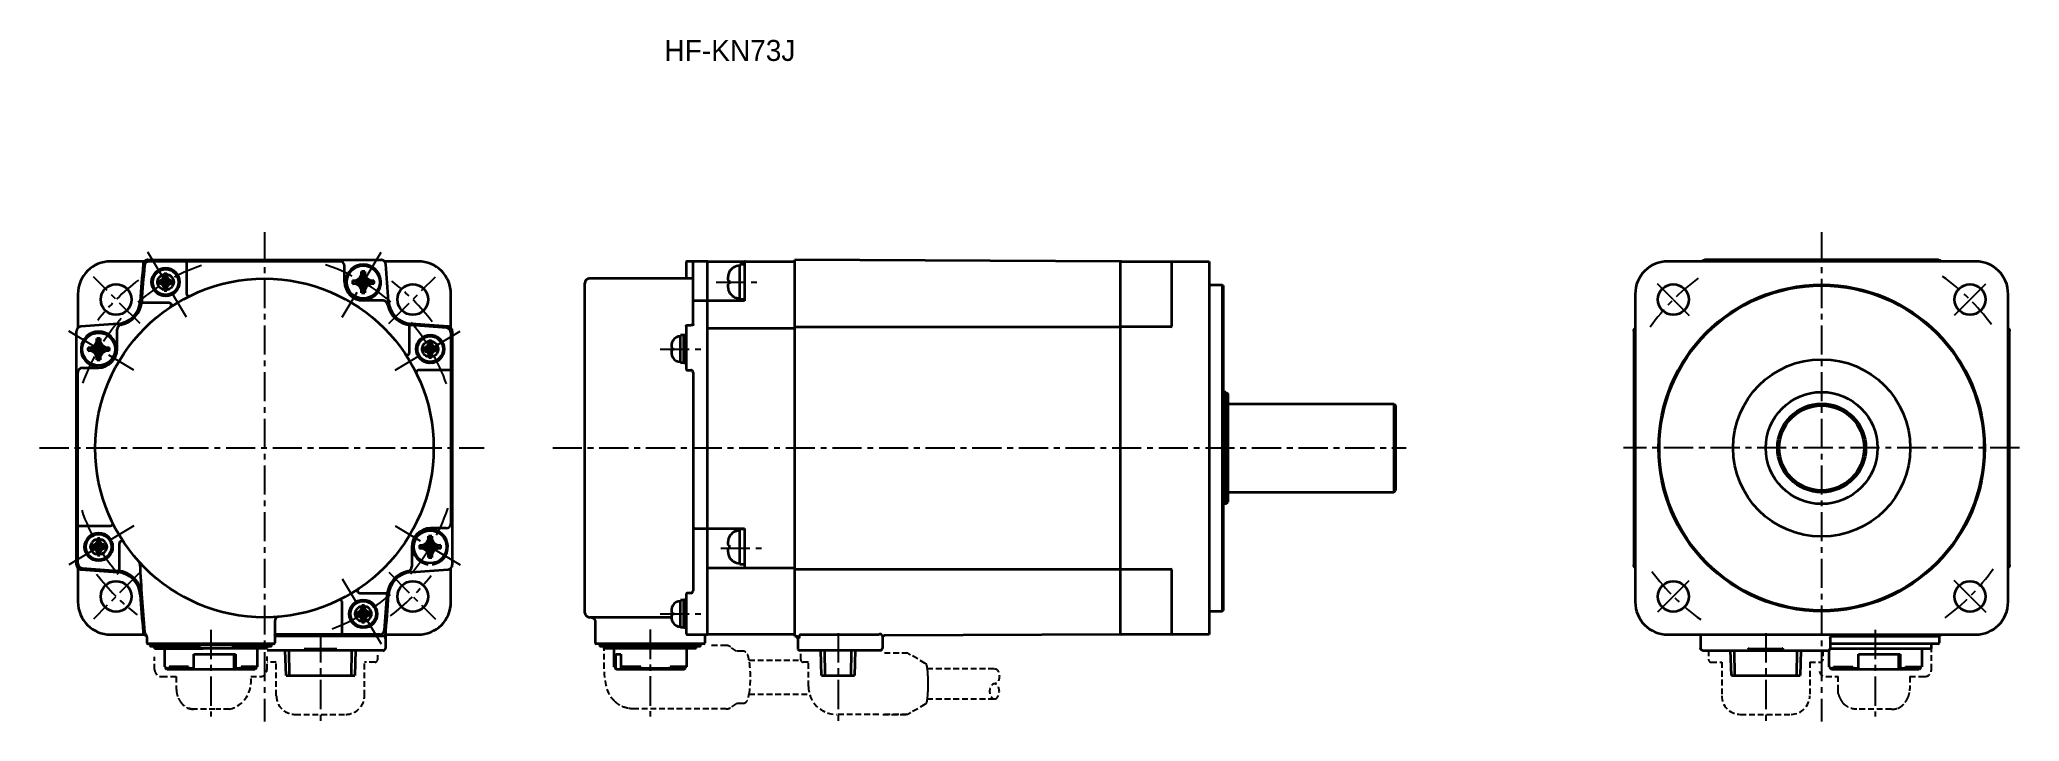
# Model space of a CAD drawing. Extents: x -41 to 384, y 100 to 247.
import ezdxf

# ---------------------------------------------------------------- set-up
doc = ezdxf.new("R2010")
doc.units = 0
doc.header["$MEASUREMENT"] = 0
doc.linetypes.add('CENTER', pattern=[2, 1.25, -0.25, 0.25, -0.25])
doc.linetypes.add('HIDDEN', pattern=[0.375, 0.25, -0.125])
doc.layers.get('0').update_dxf_attribs({"linetype": 'CONTINUOUS'})
for name, color, linetype, lineweight in [('CENTER', 7, 'CENTER', 25), ('HIDDEN', 3, 'HIDDEN', 25), ('OBJECT', 6, 'CONTINUOUS', 35)]:
    doc.layers.add(name, color=color, linetype=linetype, lineweight=lineweight)

msp = doc.modelspace()

# ---------------------------------------------------------------- texts
msp.add_text('HF-KN73J', height=4.5).set_placement((93.53315125776588, 241.9379782723459))

# ---------------------------------------------------------------- linework, layer by layer
at = {"layer": 'CENTER', "ltscale": 5}
for p, q in [((7.723101627273593, 205.228622826676), (7.723101627273593, 100.373073894176)), ((341.7542290813087, 205.228622826676), (341.7542290813087, 100.373073894176)), ((-8.983376990630063, 186.9984525028714), (-17.50505650008807, 201.293702872152)), ((24.42958024527735, 186.9984525028117), (32.95125975478646, 201.2937028720619)), ((-18.92908316050039, 185.6252586822501), (-28.95651966505779, 195.6526951868074)), ((34.37528641504764, 185.62525868225), (44.40272291960503, 195.6526951868073)), ((104.5981365059144, 194.5505328062261), (114.3783229727364, 194.5505328062261)), ((309.9344239279087, 190.792879047876), (306.5403113782087, 194.186991597576)), ((373.5740342346087, 190.792879047876), (376.9681467843085, 194.186991597576)), ((309.9344239279087, 190.792879047876), (313.3285364776086, 187.398766498176)), ((373.5740342346087, 190.792879047876), (370.1799216850086, 187.398766498176)), ((-20.30227698130585, 175.6795525120707), (-34.59752735068048, 184.2012320213712)), ((35.74848023568961, 175.6795525123449), (50.04373060498079, 184.2012320217853)), ((92.59813650596449, 180.1716485001261), (102.3783229727864, 180.1716485001261)), ((-40.50558364502632, 158.973073894476), (54.86881315911642, 158.973073894476)), ((69.55370196599868, 158.973073894476), (252.5951115349035, 158.973073894476)), ((384.1698422336804, 158.973073894476), (299.2774628656085, 158.973073894476)), ((-20.30227698130585, 142.2665952768814), (-34.59752735068048, 133.7449157675809)), ((35.74848023568961, 142.2665952766071), (50.04373060498079, 133.7449157671668)), ((105.5981365059145, 137.5072828793551), (115.3783229727364, 137.5072828793551)), ((-18.92908316050034, 132.3208891067019), (-28.95651966505773, 122.2934526021446)), ((34.37528641504753, 132.320889106702), (44.40272291960503, 122.2934526021447)), ((24.42958024527735, 130.9476952861404), (32.95125975478646, 116.6524449168902)), ((309.9344239279087, 127.153268741076), (313.3285364776086, 130.547381290776)), ((373.5740342346087, 127.153268741076), (370.1799216850086, 130.547381290776)), ((92.59813650596449, 123.412134161576), (102.3783229727864, 123.412134161576)), ((309.9344239279087, 127.153268741076), (306.5403113782087, 123.759156191376)), ((373.5740342346087, 127.153268741076), (376.9681467843085, 123.759156191376)), ((-3.776898372726464, 119.973073894476), (-3.776898372726464, 101.422676539176)), ((19.72310162727359, 119.273073894476), (19.72310162727359, 100.373073894176)), ((90.46673354744956, 120.0384676182338), (90.46673354744956, 101.4880702629337)), ((90.46673354744956, 119.973073894476), (90.46673354744956, 101.4226765391759)), ((130.7667335474497, 119.273073894476), (130.7667335474497, 100.3730738941761)), ((329.7542290813087, 119.273073894476), (329.7542290813087, 100.373073894176)), ((353.2542290813086, 119.973073894476), (353.2542290813086, 101.422676539176))]:
    msp.add_line(p, q, dxfattribs=at)
for centre, radius, start, end in [((7.723101627273593, 158.973073894476), 41.40000000000447, 109.080171103308, 130.9655895340267), ((7.723101627273593, 158.973073894476), 41.40000000000447, 49.08477286246116, 72.33690847207114), ((341.7542290813087, 158.973073894476), 45, 126.0159996209744, 144.8214284310389), ((341.7542290813087, 158.973073894476), 45, 36.01599962097387, 54.82142843104217), ((7.723101627273593, 158.973073894476), 45, 126.8872452582312, 142.5961688779631), ((7.723101627273593, 158.973073894476), 45, 36.88724525822896, 52.59616887796312), ((7.723101627273593, 158.973073894476), 41.40000000000447, 137.9284552606686, 162.058193694105), ((7.723101627273593, 158.973073894476), 41.40000000000447, 19.36099209311903, 40.5414480523856), ((7.723101627273593, 158.973073894476), 41.40000000000447, 198.824149145619, 220.777656019111), ((7.723101627273593, 158.973073894476), 41.40000000000447, 319.3256458862272, 343.1937871660157), ((7.723101627273762, 158.9730738944759), 45, 216.8872452582289, 232.5961688779663), ((341.7542290813087, 158.973073894476), 45, 216.0159996209739, 234.8214284310422), ((341.7542290813087, 158.9730738944761), 45, 306.0159996209744, 324.8214284310388), ((7.723101627273593, 158.973073894476), 41.40000000000447, 290.5642287989858, 310.7343191697342), ((7.723101627273593, 158.973073894476), 45, 306.8872452582312, 322.5961688779631)]:
    msp.add_arc(centre, radius, start, end, dxfattribs=at)
at = {"layer": 'HIDDEN', "ltscale": 5}
for p, q in [((80.5899827137495, 111.7384676182337), (80.5899827137495, 117.0384676182337)), ((106.7682306437495, 116.6384676182337), (103.1766841289774, 116.6384676182337)), ((106.7682306437495, 116.6384676182337), (103.1766841289774, 116.6384676182337)), ((108.9577229806496, 115.4384676182337), (107.6957333697494, 116.3393638064338)), ((110.3176565802495, 115.4384676182337), (108.9280919680496, 115.4384676182337)), ((122.7667335474497, 113.573073894476), (122.7667335474497, 115.573073894476)), ((145.7221476625498, 114.972307725376), (140.3861294644497, 114.972307725576)), ((145.7541042773497, 114.971069256776), (145.7604934400497, 114.9695618453761)), ((149.4685212733496, 112.812004200676), (146.2104061653497, 114.7119844154761)), ((317.5042290813086, 115.573073894476), (317.5042290813086, 113.5730738944759)), ((342.0042290813087, 115.573073894476), (342.0042290813087, 113.5730738944759)), ((365.3076719356088, 111.473073894476), (365.3076719356088, 116.973073894476)), ((-15.83034122702639, 111.473073894476), (-15.83034122702639, 114.223073894476)), ((8.276544481673682, 111.473073894476), (8.276544481673682, 114.2655847256768)), ((10.27310162727366, 113.073073894476), (8.276544481673682, 113.073073894476)), ((10.27310162727366, 105.8730738944759), (10.27310162727366, 113.073073894476)), ((29.1731016272737, 105.8730738944759), (29.1731016272737, 113.0730738944759)), ((31.47310162727365, 113.073073894476), (29.1731016272737, 113.0730738944759)), ((31.97310162727354, 114.5730738944759), (31.97310162727354, 113.5730738944759)), ((111.6701553747564, 113.4884676182337), (122.7897639467412, 113.4884676182337)), ((124.4167335474496, 113.073073894476), (123.2667335474497, 113.073073894476)), ((124.4167335474496, 107.873073894476), (124.4167335474496, 113.073073894476)), ((149.8680422490697, 111.673073894476), (164.3187007112496, 111.673073894476)), ((318.0042290814391, 113.073073894676), (320.3042290813087, 113.0730738946564)), ((320.3042290813087, 113.0730738946564), (320.3042290813087, 105.8730738944759)), ((339.2042290813087, 113.0730738944955), (341.5042290813679, 113.073073894476)), ((339.2042290813087, 113.0730738944955), (339.2042290813087, 105.8730738944759)), ((-14.33038904192637, 109.973073894476), (-11.17910091042637, 109.973073894476)), ((-11.17910091042637, 109.973073894476), (-11.17910091042637, 107.361448860976)), ((-11.15718012622631, 106.940495767176), (-11.15717448232635, 106.940409861676)), ((4.785497035673643, 109.973073894476), (6.776592296573598, 109.973073894476)), ((111.670168646377, 106.1884676182337), (124.6776134058252, 106.1884676182334)), ((342.7007384120088, 109.973073894476), (345.2819505565087, 109.9839787769115)), ((345.2819505565087, 106.9730738945759), (345.2819505565087, 109.9839787769115)), ((360.6345108348087, 106.940495767176), (360.6345051909087, 106.940409861676)), ((360.6564316190088, 109.973073894476), (360.6564316190088, 107.361448860976)), ((360.6564316190088, 109.973073894476), (363.8077197505086, 109.973073894476)), ((-10.73453491152639, 105.3419486789761), (-10.7345646198263, 105.3420103298761)), ((-8.847979026526387, 103.279334244076), (-8.845543226626319, 103.277626592076)), ((-8.706127292126437, 103.208053214476), (-8.706235016826327, 103.208088358476)), ((-2.862878297126371, 102.973073894476), (-7.225232983326408, 102.973077441776)), ((0.2140147729735418, 102.973073894476), (-2.619139610326442, 102.973073894476)), ((85.08451111434948, 103.3498730328337), (84.98933778724945, 103.3819758108337)), ((85.08451111434948, 103.3498730328337), (85.08386637534949, 103.3500769202338)), ((106.7682306437495, 103.0384676182338), (87.10366057094956, 103.0384719376337)), ((108.9577229806496, 104.2384676182337), (107.6957333697494, 103.3375714300338)), ((110.3176565802495, 104.2384676182337), (108.9280919680496, 104.2384676182337)), ((146.3017565845498, 102.187464314176), (146.2977027380498, 102.185292233476)), ((146.3040942706497, 102.188797890776), (146.3017565845498, 102.187464314176)), ((149.4685212733496, 104.034143588276), (146.3040942708496, 102.188797890876)), ((149.8679778187318, 105.173073894476), (164.3187007112496, 105.173073894476)), ((346.0222334896087, 104.724158021976), (346.0222700196086, 104.724096407176)), ((346.5883050185087, 104.010435785876), (346.5895965235088, 104.009258648576)), ((356.7025636919087, 102.973077441776), (349.2633159356087, 102.973073894476)), ((358.1834580007086, 103.208053214476), (358.1835657254087, 103.208088358476)), ((358.3253097351087, 103.279334244076), (358.3228739352087, 103.277626592076)), ((360.2118656201087, 105.3419486789761), (360.2118953284087, 105.3420103298761)), ((14.2731016272736, 101.8730738944759), (25.17310162727358, 101.8730738944759)), ((139.4971943124496, 101.873073894476), (130.4167335474496, 101.873073894476)), ((140.3722016714497, 101.876585943476), (145.7082198695497, 101.876585943476)), ((145.7082198694497, 101.873073894776), (140.3983384531498, 101.873073894776)), ((324.3042290813086, 101.8730738944759), (335.2042290813088, 101.8730738944759))]:
    msp.add_line(p, q, dxfattribs=at)
for points in [[(145.7221476628497, 114.972307724876), (145.7285390598497, 114.9728999409761), (145.7343566557497, 114.9730738941761)], [(145.7343566557497, 114.9730738941761), (145.7413225623496, 114.9728244902759), (145.7477138481496, 114.972156828376), (145.7541042773497, 114.9710692567761)], [(149.4685654397498, 112.811958212376), (149.5066225537001, 112.8229535802006), (149.5560989772224, 112.8043033891092), (149.6051502195981, 112.7480362692943), (149.6533658317144, 112.6551048644869), (149.7003211362753, 112.5258375389604), (149.7456340120321, 112.3617895879601), (149.7888943722768, 112.1639241005128), (149.8297614359918, 111.9343460595483), (149.8678536721263, 111.6746204818058), (149.9028832451736, 111.3873303556821), (149.9345101718033, 111.0745893308985), (149.9625093638341, 110.7393704403204), (149.9865939640323, 110.3842639888346), (150.0066092962224, 110.0125318111977), (150.0223313976803, 109.6271526573638), (150.0336812720188, 109.2315660859277), (150.0404860622184, 108.8307586314296), (150.042803387252, 108.4230681155892)], [(150.042803387252, 108.4230681155892), (150.040477856886, 108.0153776464709), (150.0336649998863, 107.6145703290096), (150.0223071638258, 107.2189839860857), (150.0065773060853, 106.8336051487587), (149.9865544922775, 106.4618733740332), (149.9624627450781, 106.106767407355), (149.9344568063117, 105.771549080367), (149.9028235853446, 105.4588086921822), (149.8677882301954, 105.1715192711351), (149.8296907667337, 104.9117944601039), (149.7888190824529, 104.6822172416917), (149.745554739902, 104.4843526248589), (149.7002385624633, 104.3203055859758), (149.6532806562291, 104.1910392055155), (149.6050631737503, 104.0981087711324), (149.5560107989311, 104.0418426385529), (149.5065340000582, 104.0231934432462), (149.4684771074124, 104.0341895770205)], [(145.7343566557497, 101.873073894776), (145.7273907495497, 101.873323298676), (145.7209994632496, 101.873990960576), (145.7146090332496, 101.8750785321761), (145.7082198691497, 101.8765859436761)], [(145.7465656471496, 101.8738400641761), (145.7401742512496, 101.873247848076), (145.7343566557497, 101.873073894776)]]:
    msp.add_lwpolyline(points, dxfattribs=at)
for centre, radius, start, end in [((-14.33034122702634, 111.473073894476), 1.5, 180, 270), ((6.776544481673625, 111.473073894476), 1.5, 270, 0), ((31.47310162727365, 113.5730738944759), 0.5, 269.9999999832987, 0), ((91.03652421913065, 109.838430105657), 20.95398550418587, 349.9682140768219, 10.0317917755639), ((123.2667335474497, 113.573073894476), 0.5, 180, 270.0000000050025), ((318.0042290810088, 113.573073894376), 0.4999999997, 179.9999999967007, 270.0000000493029), ((342.7007862269088, 111.473073894476), 1.5, 195.7296443069001, 270), ((341.5042290813087, 113.5730738944759), 0.5, 270.0000000068005, 0), ((363.8076719356087, 111.473073894476), 1.5, 270, 0), ((-1.261936952243445, 108.9297305739555), 6.136790064175702, 283.9165693046014, 9.788662365920361), ((130.4167335474496, 107.873073894476), 6, 180, 269.9999999923007), ((14.2731016272736, 105.8730738944759), 4, 179.9999999779997, 270), ((25.17310162727358, 105.8730738944759), 4, 269.9999999764984, 0), ((324.3042290813086, 105.8730738944759), 4, 180.0000000117997, 269.9999999156987), ((335.2042290813088, 105.8730738944759), 4, 270.0000000843013, 0)]:
    msp.add_arc(centre, radius, start, end, dxfattribs=at)
at = {"layer": 'HIDDEN', "ltscale": 5, "extrusion": (0, 0, -0.9999999999999998)}
msp.add_ellipse((164.3187007112498, 110.048073894476), major_axis=(0, -1.625000000000009), ratio=0.6429592764543601, start_param=3.141592653589793, end_param=6.283185307179585, dxfattribs=at)
msp.add_ellipse((164.3187007112498, 106.798073894476), major_axis=(0, -1.625000000000009), ratio=0.6429592764543601, dxfattribs=at)
at = {"layer": 'HIDDEN', "ltscale": 5}
for points in [[(107.6956643847495, 116.3394043985337), (107.5301559593495, 116.4432001201336), (107.2153777870495, 116.5738905341338), (106.8681911638496, 116.6352999669337), (106.7682139253496, 116.6384613477336)], [(111.6701493200494, 113.4885010484337), (111.6060491630496, 113.8795942148337), (111.5365591083495, 114.2033413226338), (111.4627480090495, 114.4631834052338), (111.3782875560495, 114.6840550721337), (111.2666051087495, 114.8934864961338), (111.1199633310495, 115.0834911393337), (110.9328621787495, 115.2451591256337), (110.6999857168495, 115.3678781418338), (110.4293293156494, 115.4326159654336), (110.3176655415495, 115.4384562699337)], [(145.7604934396497, 114.9695618453761), (145.9485786683497, 114.862992376576), (146.1320683053496, 114.757509820476), (146.2109237185497, 114.711682636376)], [(82.87913332994951, 104.6825877494337), (82.66682008384947, 104.8936641853337), (82.45418088974947, 105.1227810980337), (80.5899827137495, 111.7384676182337)], [(-11.17910095982631, 107.361448855976), (-11.17873025772633, 107.316244805976)], [(-11.17873025772633, 107.316244805976), (-11.17662314772633, 107.245584251776), (-11.17480100462637, 107.209952107776)], [(-11.17480100462637, 107.209952107776), (-11.17384881372629, 107.194688100876)], [(-11.17385080212648, 107.1947276287759), (-11.17272245672643, 107.177591479976)], [(-11.17272245672643, 107.177591479976), (-11.16932509702633, 107.125930647376), (-11.16586602722634, 107.073233394876)], [(-11.16586602722634, 107.073233394876), (-11.16234533642625, 107.0194990675759), (-11.15876310032638, 106.964727006376)], [(-11.15876310032638, 106.964727006376), (-11.15718032572624, 106.9404957592759)], [(-11.15717357302639, 106.940409921176), (-11.08602730042628, 106.394959868776), (-10.93084429752639, 105.8187250746761), (-10.74112918152639, 105.355692636476)], [(110.3176476190495, 104.2384789665337), (110.4977972270495, 104.2537577562337), (110.8037346534494, 104.3549551394337), (111.0561291461494, 104.5302178808338), (111.2536535971495, 104.7634802762337), (111.3882075538494, 105.0154772555337), (111.4849313265494, 105.2842282047338), (111.5680252986495, 105.6092141043338), (111.6476043014494, 106.0388448202336), (111.6701498303495, 106.1883612507337)], [(345.3562574146088, 106.203858665776), (345.3425293928088, 106.277947355776), (345.2819505565088, 106.973073894676)], [(345.3562892875087, 106.203720454176), (345.3639346974087, 106.1659967873761), (345.4935104841086, 105.731091421276), (345.6857207249088, 105.318944302476)], [(360.2118948246089, 105.342010572776), (360.4081750061088, 105.8187250746761), (360.5633580090087, 106.394959868776), (360.6345042816088, 106.940409921176)], [(360.6345110343088, 106.9404957592759), (360.6396760449088, 107.0194990675759), (360.6466558056086, 107.125930647376), (360.6511815107086, 107.1947276287759)], [(360.6511795223087, 107.194688100876), (360.6539538562089, 107.245584251776), (360.6560609663086, 107.316244805976), (360.6564316683087, 107.361448855976)], [(-10.74112918152639, 105.355692636476), (-10.73456411602626, 105.342010572776)], [(-10.73453282892626, 105.341950353876), (-10.70073455442627, 105.2728162550761)], [(-10.70073455442627, 105.2728162550761), (-10.64281718122629, 105.158845442676), (-10.51073872602626, 104.918966902076), (-10.38172258572626, 104.708272838576)], [(-10.38172568942627, 104.708279032076), (-10.37156444542631, 104.6925813395759)], [(-10.37156444542631, 104.6925813395759), (-10.31019199932643, 104.600882404176)], [(-10.31019199932643, 104.600882404176), (-10.19764541832637, 104.445117481476), (-9.968881751126446, 104.168529392876), (-9.743267420226287, 103.936852190076), (-9.529758882326403, 103.747312349176), (-9.335895059526251, 103.595913119776), (-9.167628212926273, 103.478171372576), (-9.029101574826312, 103.389298502276), (-8.924770844826297, 103.325930787476), (-8.860032528826308, 103.286855439276), (-8.85046105032643, 103.281177022976), (-8.84781380742629, 103.279614488976)], [(-8.845532873426349, 103.277658672976), (-8.791208913526361, 103.244339175776)], [(-8.791208913526361, 103.244339175776), (-8.731495518526344, 103.217042687376)], [(-8.731495518526344, 103.217042687376), (-8.706128148226298, 103.208050585976)], [(-8.705498190826349, 103.210160769976), (-8.730940572426334, 103.218601560476)], [(-8.706032532226345, 103.208037416076), (-8.402756604626461, 103.1203327321761), (-7.795224119826457, 103.007463083976), (-7.225238803526281, 102.973080564276)], [(-7.225232983326349, 102.9730774499759), (-7.73495445392632, 103.000889307976), (-8.241440428326428, 103.083484800076), (-8.705498190826349, 103.210160769976)], [(82.87913241404948, 104.6825929940337), (83.46808794454948, 104.1891541290337), (84.11499045534951, 103.7759186756337), (84.80915026054953, 103.4496853159337)], [(84.9893507641495, 103.3820004348336), (84.94649082574944, 103.3975310152337), (84.85944512964961, 103.4301627016338), (84.80915196514951, 103.4496890881337)], [(85.76575426034962, 103.1735605668337), (85.67184370744945, 103.1933538359337), (85.08386997444943, 103.3500846513337)], [(85.76570613924952, 103.1741946314337), (85.6737377700495, 103.1936545245337), (85.08489591754955, 103.3512131681337)], [(87.10366057094956, 103.0384719487337), (86.38434169004944, 103.0777476014337), (85.76570613924952, 103.1741946314337)], [(87.10363808144956, 103.0384756187338), (86.40895152054945, 103.0749528549337), (85.76575426034962, 103.1735605668337)], [(106.7682473620495, 103.0384738887338), (107.0374010690495, 103.0615750242338), (107.4289258008495, 103.1829774153337), (107.6955478810495, 103.3374467792337)], [(146.2087373913497, 102.134048728076), (146.1186147398497, 102.082542793176), (145.9349030697498, 101.978733965976), (145.7465656466497, 101.873840063376)], [(146.2977027373497, 102.185292234576), (146.2087373913497, 102.134048728076)], [(345.6856895219087, 105.318971778576), (345.7814709622088, 105.146288496776), (345.9091350009086, 104.919699869576), (346.0222707549087, 104.724096846876)], [(346.0222327278088, 104.724157570676), (346.2442015874087, 104.3921232761759), (346.5010131532089, 104.094153463876), (346.5883511559088, 104.010361152276)], [(346.7058041473088, 103.9074887025761), (346.5896000772087, 104.009262550876)], [(346.7128334845089, 103.901583156776), (346.7058041473088, 103.9074887025761)], [(349.2633159357087, 102.973073894476), (348.5728557143087, 103.033683371476), (347.9031441651088, 103.213739435976), (347.2743664232087, 103.507961848376), (346.7128334845089, 103.901583156776)], [(356.7025636919087, 102.9730774499759), (357.2122851625087, 103.000889307976), (357.7187711368087, 103.083484800076), (358.1828288994087, 103.210160769976)], [(356.7025695121088, 102.973080564276), (357.2725548284088, 103.007463083976), (357.8800873132088, 103.1203327321761), (358.1833632407088, 103.208037416076)], [(358.1834588568088, 103.208050585976), (358.2097794214087, 103.217409498076)], [(358.2097794214087, 103.217409498076), (358.2685396221088, 103.244339175776), (358.3228635820088, 103.277658672976)], [(358.3251445160089, 103.279614488976), (358.3277917589089, 103.281177022976), (358.3373632374087, 103.286855439276), (358.4021015534087, 103.325930787476), (358.5064322834087, 103.389298502276), (358.6449589215086, 103.478171372576), (358.8132257681086, 103.595913119776), (359.0070895909088, 103.747312349176), (359.2205981287087, 103.936852190076), (359.4462124597088, 104.168529392876), (359.6749761269088, 104.445117481476), (359.8590563980086, 104.708279032076)], [(359.8590532942086, 104.708272838576), (359.9880694346089, 104.918966902076), (360.1201478898089, 105.158845442676), (360.2118635375086, 105.341950353876)]]:
    msp.add_spline(points, degree=3, dxfattribs=at)
msp.add_open_spline([(111.6701494575189, 113.4885010681692), (111.65137528565, 113.6192743280721), (111.6128600029173, 113.8587416295155), (111.5445216316807, 114.1843285490876), (111.4697514616044, 114.4536286194254), (111.3826917700573, 114.6862574816684), (111.2718939481034, 114.8978123946136), (111.1244065770094, 115.0908519955162), (110.9340612743522, 115.2563347402776), (110.6994511311587, 115.3798335484623), (110.4849903425519, 115.4331187731987), (110.3549414338136, 115.4372672055208), (110.3176655415495, 115.4384562698337)], degree=3, knots=[2.341484116995263, 2.341484116995263, 2.341484116995263, 2.341484116995263, 2.595121331091361, 2.80703871400994, 2.979916902270036, 3.131257432208145, 3.283160714836328, 3.436768148568311, 3.595022146951388, 3.763491013098105, 3.941597244628166, 4.013159741466022, 4.013159741466022, 4.013159741466022, 4.013159741466022], dxfattribs=at)
at = {"layer": 'OBJECT'}
for p, q in [((-18.02192892612635, 198.973073894476), (-25.27689837272641, 198.973073894476)), ((-17.30447105092634, 199.276763111576), (32.75067430557367, 199.276763111576)), ((23.92210162727349, 198.973073894476), (-17.02565318752647, 198.973073894476)), ((-14.0988373327263, 195.157377981776), (-13.75547297832645, 195.7521024890759)), ((-13.61547297832641, 195.5489011097759), (-13.93570402232632, 194.9942446713759)), ((-13.75547297832645, 195.7521024890759), (-13.75547297832645, 196.3121024890759)), ((-13.75547297832645, 196.3121024890759), (-13.61547297832641, 195.604901109776)), ((-13.75547297832645, 195.7521024890759), (-13.61547297832641, 195.5489011097759)), ((-13.61547297832641, 193.463126144976), (-13.33547297832638, 195.604901109776)), ((-13.33547297832638, 193.463126144976), (-13.61547297832641, 195.604901109776)), ((-13.61547297832641, 195.604901109776), (-13.61547297832641, 195.5489011097759)), ((-13.61547297832641, 193.519126144976), (-13.33547297832638, 195.5489011097759)), ((-13.33547297832638, 193.519126144976), (-13.61547297832641, 195.5489011097759)), ((-13.19547297832628, 196.3121024890759), (-13.33547297832638, 195.604901109776)), ((-13.19547297832628, 195.7521024890759), (-13.33547297832638, 195.5489011097759)), ((-13.33547297832638, 195.5489011097759), (-13.33547297832638, 195.604901109776)), ((-13.01524193432647, 194.9942446713759), (-13.33547297832638, 195.5489011097759)), ((-13.19547297832628, 196.312094662176), (-13.19547297832628, 195.7521024890759)), ((-13.19547297832628, 195.7521024890759), (-12.85210862392637, 195.157377981776)), ((-8.976898372726394, 198.773073894476), (-8.976898372726394, 192.015470901976)), ((24.9221016272736, 194.573073894476), (24.9221016272736, 197.9730738944759)), ((28.12376985933122, 195.3319200008698), (28.56327623296318, 196.0931673702138)), ((28.74247623296333, 195.8330696048379), (28.33258049664329, 195.1231093636858)), ((28.56327623296318, 196.0931673702138), (28.56327623296318, 196.8099673702138)), ((28.56327623296318, 196.8099673702138), (28.74247623296333, 195.9047496048377)), ((28.56327623296318, 196.0931673702138), (28.74247623296333, 195.8330696048379)), ((28.74247623296333, 193.1632776497658), (29.10087623296323, 195.9047496048377)), ((28.74247623296333, 195.9047496048377), (28.74247623296333, 195.8330696048379)), ((29.10087623296323, 193.1632776497658), (28.74247623296333, 195.9047496048377)), ((28.74247623296333, 193.2349576497658), (29.10087623296323, 195.8330696048379)), ((29.10087623296323, 193.2349576497658), (28.74247623296333, 195.8330696048379)), ((29.28007623296321, 196.8099673702138), (29.10087623296323, 195.9047496048377)), ((29.28007623296321, 196.0931673702138), (29.10087623296323, 195.8330696048379)), ((29.10087623296323, 195.8330696048379), (29.10087623296323, 195.9047496048377)), ((29.51077196928338, 195.1231093636858), (29.10087623296323, 195.8330696048379)), ((29.28007623296321, 196.8099573517818), (29.28007623296321, 196.0931673702138)), ((29.28007623296321, 196.0931673702138), (29.71958260646715, 195.3319200008698)), ((40.72310162727359, 198.973073894476), (33.46813218077369, 198.973073894476)), ((98.16673354744968, 198.773073894476), (98.16673354744968, 195.273073894476)), ((102.6667335474496, 198.973073894476), (98.36673354744956, 198.973073894476)), ((99.66673354744957, 185.341861590076), (99.66673354744957, 198.773073894476)), ((102.6667335474496, 198.973073894476), (102.6667335474496, 118.9076801707184)), ((102.6667335474496, 198.973073894476), (102.6667335474496, 118.973073894476)), ((102.8667335474496, 198.9730738944761), (121.2667335474497, 198.9730738944761)), ((107.4053582619496, 196.6340136273761), (107.4053582619496, 196.601160639176)), ((107.4053582619496, 196.6340136273761), (107.4053582619496, 196.6011606391761)), ((110.6667335474496, 198.334013627376), (109.6667335474496, 198.334013627376)), ((109.6667335474496, 190.7670519870761), (109.6667335474496, 198.3340136253761)), ((109.6667335474496, 190.7670519870761), (109.6667335474496, 198.3340136253761)), ((110.6667335474496, 198.3340136273761), (109.6667335474496, 198.3340136273761)), ((110.6667335474496, 198.7730738944761), (110.6667335474496, 190.5076801707184)), ((121.4667335474497, 118.6693846773761), (121.4667335474498, 199.2780721168221)), ((191.3667335474497, 198.9730738944761), (121.4667335474498, 199.2780721168221)), ((191.3667335474497, 118.973073894476), (191.3667335474497, 198.9730738944761)), ((191.5667335474497, 198.9730738944761), (210.3667335474497, 198.9730738944761)), ((202.3667335474497, 185.176885326976), (202.3667335474497, 198.9730738944761)), ((210.3667335474497, 198.9730738944761), (210.3667335474497, 118.973073894476)), ((374.7542290813086, 198.973073894476), (308.7542290813087, 198.973073894476)), ((366.7818017595087, 199.276763111576), (316.7266564030088, 199.276763111576)), ((-32.27689837272647, 191.973073894476), (-32.27689837272647, 184.7181044479761)), ((-15.25356184002641, 194.8140136273761), (-14.5463604607263, 194.674013627376)), ((-15.25356184002641, 194.8140136273761), (-14.69356184002629, 194.8140136273761)), ((-15.25356184002641, 194.2540136273759), (-14.5463604607263, 194.394013627376)), ((-14.69356184002629, 194.2540136273759), (-15.25356184002641, 194.2540136273759)), ((-14.69356184002629, 194.8140136273761), (-14.0988373327263, 195.157377981776)), ((-14.69356184002629, 194.8140136273761), (-14.49036046072626, 194.674013627376)), ((-14.69356184002629, 194.2540136273759), (-14.49036046072626, 194.394013627376)), ((-14.0988373327263, 193.910649272976), (-14.69356184002629, 194.2540136273759)), ((-14.49036046072626, 194.674013627376), (-14.5463604607263, 194.674013627376)), ((-14.5463604607263, 194.674013627376), (-12.40458549592637, 194.394013627376)), ((-14.5463604607263, 194.394013627376), (-12.40458549592637, 194.674013627376)), ((-14.5463604607263, 194.394013627376), (-14.49036046072626, 194.394013627376)), ((-13.93570402232632, 194.9942446713759), (-14.49036046072626, 194.674013627376)), ((-14.49036046072626, 194.674013627376), (-12.46058549592646, 194.394013627376)), ((-14.49036046072626, 194.394013627376), (-12.46058549592646, 194.674013627376)), ((-14.49036046072626, 194.394013627376), (-13.93570402232632, 194.073782583376)), ((-14.0988373327263, 193.910649272976), (-12.85210862392637, 195.157377981776)), ((-12.85210862392637, 193.910649272976), (-14.0988373327263, 195.157377981776)), ((-13.75547297832645, 193.3159247657759), (-14.0988373327263, 193.910649272976)), ((-13.93570402232632, 194.073782583376), (-13.61547297832641, 193.519126144976)), ((-13.82547297832627, 191.808752962576), (-13.82547297832627, 191.604849924276)), ((-13.75547297832645, 193.3159247657759), (-13.61547297832641, 193.519126144976)), ((-13.75547297832645, 192.755924765776), (-13.61547297832641, 193.463126144976)), ((-13.75547297832645, 192.755924765776), (-13.75547297832645, 193.3159247657759)), ((-13.61547297832641, 193.519126144976), (-13.61547297832641, 193.463126144976)), ((-13.33547297832638, 193.519126144976), (-13.01524193432647, 194.073782583376)), ((-13.33547297832638, 193.463126144976), (-13.33547297832638, 193.519126144976)), ((-13.19547297832628, 193.3159247657759), (-13.33547297832638, 193.519126144976)), ((-13.19547297832628, 192.755924765776), (-13.33547297832638, 193.463126144976)), ((-12.85210862392637, 193.910649272976), (-13.19547297832628, 193.3159247657759)), ((-13.19547297832628, 193.3159247657759), (-13.19547297832628, 192.755924765776)), ((-13.1254729783264, 191.604849924276), (-13.1254729783264, 191.808752962576)), ((-12.46058549592646, 194.674013627376), (-13.01524193432647, 194.9942446713759)), ((-13.01524193432647, 194.073782583376), (-12.46058549592646, 194.394013627376)), ((-12.85210862392637, 195.157377981776), (-12.25738411662644, 194.8140136273761)), ((-12.25738411662644, 194.2540136273759), (-12.85210862392637, 193.910649272976)), ((-12.25738411662644, 194.8140136273761), (-12.46058549592646, 194.674013627376)), ((-12.40458549592637, 194.674013627376), (-12.46058549592646, 194.674013627376)), ((-12.25738411662644, 194.2540136273759), (-12.46058549592646, 194.394013627376)), ((-12.46058549592646, 194.394013627376), (-12.40458549592637, 194.394013627376)), ((-11.69738411662632, 194.8140136273761), (-12.40458549592637, 194.674013627376)), ((-11.69738411662632, 194.2540136273759), (-12.40458549592637, 194.394013627376)), ((-12.25738411662644, 194.8140136273761), (-11.69738411662632, 194.8140136273761)), ((-11.69739194352632, 194.2540136273759), (-12.25738411662644, 194.2540136273759)), ((26.64572248998729, 194.8924136272378), (27.36252248998721, 194.8924136272378)), ((26.64572248998729, 194.8924136272378), (27.55094025536329, 194.7132136272378)), ((26.64572248998729, 194.1756136272378), (27.55094025536329, 194.3548136272378)), ((27.36252248998721, 194.1756136272378), (26.64572248998729, 194.1756136272378)), ((27.36252248998721, 194.8924136272378), (28.12376985933122, 195.3319200008698)), ((27.36252248998721, 194.8924136272378), (27.62262025549131, 194.7132136272378)), ((27.36252248998721, 194.1756136272378), (27.62262025549131, 194.3548136272378)), ((28.12376985933122, 193.7361072537338), (27.36252248998721, 194.1756136272378)), ((27.55094025536329, 194.3548136272378), (30.29241221043537, 194.7132136272378)), ((27.62262025549131, 194.7132136272378), (27.55094025536329, 194.7132136272378)), ((27.55094025536329, 194.7132136272378), (30.29241221043537, 194.3548136272378)), ((27.55094025536329, 194.3548136272378), (27.62262025549131, 194.3548136272378)), ((28.33258049664329, 195.1231093636858), (27.62262025549131, 194.7132136272378)), ((27.62262025549131, 194.3548136272378), (30.22073221043525, 194.7132136272378)), ((27.62262025549131, 194.7132136272378), (30.22073221043525, 194.3548136272378)), ((27.62262025549131, 194.3548136272378), (28.33258049664329, 193.9449178909178)), ((28.12376985933122, 193.7361072537338), (29.71958260646715, 195.3319200008698)), ((29.71958260646715, 193.7361072537338), (28.12376985933122, 195.3319200008698)), ((28.56327623296318, 192.9748598843897), (28.12376985933122, 193.7361072537338)), ((28.33258049664329, 193.9449178909178), (28.74247623296333, 193.2349576497658)), ((28.56327623296318, 192.9748598843897), (28.74247623296333, 193.2349576497658)), ((28.56327623296318, 192.2580598843898), (28.74247623296333, 193.1632776497658)), ((28.56327623296318, 192.2580598843898), (28.56327623296318, 192.9748598843897)), ((28.74247623296333, 193.2349576497658), (28.74247623296333, 193.1632776497658)), ((29.10087623296323, 193.2349576497658), (29.51077196928338, 193.9449178909178)), ((29.10087623296323, 193.1632776497658), (29.10087623296323, 193.2349576497658)), ((29.28007623296321, 192.9748598843897), (29.10087623296323, 193.2349576497658)), ((29.28007623296321, 192.2580598843898), (29.10087623296323, 193.1632776497658)), ((29.71958260646715, 193.7361072537338), (29.28007623296321, 192.9748598843897)), ((29.28007623296321, 192.9748598843897), (29.28007623296321, 192.2580598843898)), ((30.22073221043525, 194.7132136272378), (29.51077196928338, 195.1231093636858)), ((29.51077196928338, 193.9449178909178), (30.22073221043525, 194.3548136272378)), ((29.71958260646715, 195.3319200008698), (30.48082997581128, 194.8924136272378)), ((30.48082997581128, 194.1756136272378), (29.71958260646715, 193.7361072537338)), ((30.48082997581128, 194.8924136272378), (30.22073221043525, 194.7132136272378)), ((30.29241221043537, 194.7132136272378), (30.22073221043525, 194.7132136272378)), ((30.22073221043525, 194.3548136272378), (30.29241221043537, 194.3548136272378)), ((30.48082997581128, 194.1756136272378), (30.22073221043525, 194.3548136272378)), ((31.19762997581125, 194.8924136272378), (30.29241221043537, 194.7132136272378)), ((31.19762997581125, 194.1756136272378), (30.29241221043537, 194.3548136272378)), ((30.48082997581128, 194.8924136272378), (31.19762997581125, 194.8924136272378)), ((31.19761995737929, 194.1756136272378), (30.48082997581128, 194.1756136272378)), ((47.72310162727364, 184.7181044479761), (47.72310162727364, 191.973073894476)), ((76.46673354744962, 123.6733926121013), (76.46673354744962, 194.2861072944243)), ((99.6667335474495, 195.273073894476), (77.30580831517585, 195.273073894476)), ((107.1729016151497, 194.904013627376), (107.4053582619496, 194.904013627376)), ((107.1729016151497, 194.9040136273761), (107.4053582619496, 194.9040136273761)), ((107.4053582619496, 194.164013627376), (107.1729016151497, 194.164013627376)), ((107.4053582619496, 194.164013627376), (107.1729016151497, 194.164013627376)), ((107.4053582619496, 194.904013627376), (107.4053582619496, 194.164013627376)), ((107.4053582619496, 194.9040136273761), (107.4053582619496, 194.164013627376)), ((107.4053582619496, 192.466865833976), (107.4053582619496, 192.4340136273761)), ((107.4053582619496, 192.4668658339761), (107.4053582619496, 192.4340136273761)), ((210.5667335474497, 193.973073894476), (213.1667335474497, 193.973073894476)), ((213.1667335474497, 193.973073894476), (213.1667335474497, 123.9730738944761)), ((213.1667335474497, 193.973073894476), (213.3667335474497, 193.773073894476)), ((213.3667335474497, 193.773071097176), (213.3667335474497, 124.173076691776)), ((301.7542290813085, 191.973073894476), (301.7542290813085, 125.973073894476)), ((381.7542290813086, 125.973073894476), (381.7542290813086, 191.973073894476)), ((-18.60956813432648, 190.416920018076), (-18.61962116682645, 190.2913126717759)), ((-12.71901176642655, 190.073073894476), (-18.4204545356265, 190.073073894476)), ((28.47367623296321, 191.0456799762937), (28.47367623296321, 190.7846840872698)), ((33.15838836597351, 190.5730738944759), (28.92210162727361, 190.5730738944759)), ((29.36967623296335, 190.7846840872698), (29.36967623296335, 191.0456799762937)), ((110.6667335474496, 190.5076801707183), (99.86673354744964, 190.5076801707184)), ((110.6667335474496, 190.7670519870761), (109.6667335474496, 190.7670519870761)), ((110.6667335474496, 190.7670519870761), (109.6667335474496, 190.7670519870761)), ((-32.58058758982645, 133.945501216276), (-32.58058758982645, 184.000646572676)), ((-23.87689837272637, 180.173073894476), (-23.87689837272637, 184.4083606331759)), ((38.8231016272735, 179.4151872881759), (38.8231016272735, 185.116630057276)), ((39.16694775087353, 185.305743656076), (39.0413404045736, 185.315796688576)), ((47.72310162727353, 183.721828709276), (47.72310162727353, 142.7730738944759)), ((48.02679084447362, 184.000646572676), (48.02679084447362, 133.945501216276)), ((97.66673354749963, 183.1216485000761), (96.96673354749964, 183.1216485000761)), ((96.96673354749964, 177.2424847969762), (96.96673354749964, 183.1198464261761)), ((98.16673354749969, 183.171648500076), (97.66673354749963, 183.171648500076)), ((97.66673354749963, 177.1744536024761), (97.66673354749963, 183.1688433977761)), ((98.16673354744968, 185.116630057376), (98.16673354744962, 175.873073894476)), ((98.36673354744956, 185.316630057376), (99.1667335474496, 185.316630057376)), ((102.6667335474497, 184.6392622009602), (121.4667335474497, 184.63926220096)), ((121.4667335474496, 184.9175134897024), (191.3667335474496, 184.9175134897024)), ((202.1667335474496, 184.976885326976), (191.5667335474497, 184.976885326976)), ((301.4505398641088, 184.000646572676), (301.4505398641088, 133.945501216276)), ((382.0579182984087, 133.945501216276), (382.0579182984087, 184.000646572676)), ((-30.11379184976187, 180.5300485002359), (-29.39699184976195, 180.5300485002359)), ((-30.11379184976187, 180.5300485002359), (-29.20857408438588, 180.3508485002359)), ((-30.11379184976187, 179.8132485002359), (-29.20857408438588, 179.9924485002359)), ((-29.39699184976195, 179.8132485002359), (-30.11379184976187, 179.8132485002359)), ((-29.39699184976195, 180.5300485002359), (-28.63574448041794, 180.9695548738678)), ((-29.39699184976195, 180.5300485002359), (-29.13689408425791, 180.3508485002359)), ((-29.39699184976195, 179.8132485002359), (-29.13689408425791, 179.9924485002359)), ((-28.63574448041794, 179.3737421267319), (-29.39699184976195, 179.8132485002359)), ((-29.20857408438588, 179.9924485002359), (-26.46710212931385, 180.3508485002359)), ((-29.13689408425791, 180.3508485002359), (-29.20857408438588, 180.3508485002359)), ((-29.20857408438588, 180.3508485002359), (-26.46710212931385, 179.9924485002359)), ((-29.20857408438588, 179.9924485002359), (-29.13689408425791, 179.9924485002359)), ((-28.42693384310587, 180.7607442366839), (-29.13689408425791, 180.3508485002359)), ((-29.13689408425791, 179.9924485002359), (-26.53878212931386, 180.3508485002359)), ((-29.13689408425791, 180.3508485002359), (-26.53878212931386, 179.9924485002359)), ((-29.13689408425791, 179.9924485002359), (-28.42693384310587, 179.5825527639159)), ((-28.63574448041794, 180.9695548738678), (-28.19623810678598, 181.7308022432119)), ((-28.63574448041794, 179.3737421267319), (-27.03993173328195, 180.9695548738678)), ((-27.03993173328195, 179.3737421267319), (-28.63574448041794, 180.9695548738678)), ((-28.19623810678598, 178.6124947573878), (-28.63574448041794, 179.3737421267319)), ((-28.01703810678589, 181.4707044778359), (-28.42693384310587, 180.7607442366839)), ((-28.42693384310587, 179.5825527639159), (-28.01703810678589, 178.8725925227639)), ((-28.19623810678598, 181.7308022432119), (-28.19623810678598, 182.4476022432119)), ((-28.19623810678598, 182.4476022432119), (-28.01703810678589, 181.5423844778358)), ((-28.19623810678598, 181.7308022432119), (-28.01703810678589, 181.4707044778359)), ((-28.19623810678598, 178.6124947573878), (-28.01703810678589, 178.8725925227639)), ((-28.19623810678598, 177.8956947573879), (-28.01703810678589, 178.8009125227639)), ((-28.19623810678598, 177.8956947573879), (-28.19623810678598, 178.6124947573878)), ((-28.01703810678589, 178.8009125227639), (-27.65863810678587, 181.5423844778358)), ((-28.01703810678589, 181.5423844778358), (-28.01703810678589, 181.4707044778359)), ((-27.65863810678587, 178.8009125227639), (-28.01703810678589, 181.5423844778358)), ((-28.01703810678589, 178.8725925227639), (-27.65863810678587, 181.4707044778359)), ((-27.65863810678587, 178.8725925227639), (-28.01703810678589, 181.4707044778359)), ((-28.01703810678589, 178.8725925227639), (-28.01703810678589, 178.8009125227639)), ((-27.47943810678595, 182.4476022432119), (-27.65863810678587, 181.5423844778358)), ((-27.47943810678595, 181.7308022432119), (-27.65863810678587, 181.4707044778359)), ((-27.65863810678587, 181.4707044778359), (-27.65863810678587, 181.5423844778358)), ((-27.24874237046583, 180.7607442366839), (-27.65863810678587, 181.4707044778359)), ((-27.65863810678587, 178.8725925227639), (-27.24874237046583, 179.5825527639159)), ((-27.65863810678587, 178.8009125227639), (-27.65863810678587, 178.8725925227639)), ((-27.47943810678595, 178.6124947573878), (-27.65863810678587, 178.8725925227639)), ((-27.47943810678595, 177.8956947573879), (-27.65863810678587, 178.8009125227639)), ((-27.47943810678595, 182.4475922247799), (-27.47943810678595, 181.7308022432119)), ((-27.47943810678595, 181.7308022432119), (-27.03993173328195, 180.9695548738678)), ((-27.03993173328195, 179.3737421267319), (-27.47943810678595, 178.6124947573878)), ((-27.47943810678595, 178.6124947573878), (-27.47943810678595, 177.8956947573879)), ((-26.53878212931386, 180.3508485002359), (-27.24874237046583, 180.7607442366839)), ((-27.24874237046583, 179.5825527639159), (-26.53878212931386, 179.9924485002359)), ((-27.03993173328195, 180.9695548738678), (-26.27868436393788, 180.5300485002359)), ((-26.27868436393788, 179.8132485002359), (-27.03993173328195, 179.3737421267319)), ((-26.27868436393788, 180.5300485002359), (-26.53878212931386, 180.3508485002359)), ((-26.46710212931385, 180.3508485002359), (-26.53878212931386, 180.3508485002359)), ((-26.53878212931386, 179.9924485002359), (-26.46710212931385, 179.9924485002359)), ((-26.27868436393788, 179.8132485002359), (-26.53878212931386, 179.9924485002359)), ((-25.56188436393796, 180.5300485002359), (-26.46710212931385, 180.3508485002359)), ((-25.56188436393796, 179.8132485002359), (-26.46710212931385, 179.9924485002359)), ((-26.27868436393788, 180.5300485002359), (-25.56188436393796, 180.5300485002359)), ((-25.56189438236993, 179.8132485002359), (-26.27868436393788, 179.8132485002359)), ((41.50595249857361, 180.451648500076), (42.06595249857354, 180.451648500076)), ((41.50595249857361, 180.451648500076), (42.21315387777361, 180.311648500076)), ((41.50595249857361, 179.891648500076), (42.21315387777361, 180.031648500076)), ((42.06595249857354, 179.891648500076), (41.50595249857361, 179.891648500076)), ((42.06595249857354, 180.451648500076), (42.6606770058737, 180.795012854476)), ((42.06595249857354, 180.451648500076), (42.26915387787357, 180.311648500076)), ((42.06595249857354, 179.891648500076), (42.26915387787357, 180.031648500076)), ((42.6606770058737, 179.548284145776), (42.06595249857354, 179.891648500076)), ((42.21315387777361, 180.031648500076), (44.3549288426737, 180.311648500076)), ((42.26915387787357, 180.311648500076), (42.21315387777361, 180.311648500076)), ((42.21315387777361, 180.311648500076), (44.3549288426737, 180.031648500076)), ((42.21315387777361, 180.031648500076), (42.26915387787357, 180.031648500076)), ((42.82381031627358, 180.631879544176), (42.26915387787357, 180.311648500076)), ((42.26915387787357, 180.031648500076), (44.2989288426736, 180.311648500076)), ((42.26915387787357, 180.311648500076), (44.2989288426736, 180.031648500076)), ((42.26915387787357, 180.031648500076), (42.82381031627358, 179.711417456076)), ((42.6606770058737, 180.795012854476), (43.00404136027354, 181.389737361776)), ((42.6606770058737, 179.548284145776), (43.90740571457354, 180.795012854476)), ((43.90740571457354, 179.548284145776), (42.6606770058737, 180.795012854476)), ((43.00404136027354, 178.9535596384759), (42.6606770058737, 179.548284145776)), ((43.14404136027365, 181.186535982576), (42.82381031627358, 180.631879544176)), ((42.82381031627358, 179.711417456076), (43.14404136027365, 179.1567610176761)), ((43.00404136027354, 181.389737361776), (43.00404136027354, 181.949737361776)), ((43.00404136027354, 181.949737361776), (43.14404136027365, 181.2425359825759)), ((43.00404136027354, 181.389737361776), (43.14404136027365, 181.186535982576)), ((43.00404136027354, 178.9535596384759), (43.14404136027365, 179.1567610176761)), ((43.00404136027354, 178.393559638476), (43.14404136027365, 179.100761017676)), ((43.00404136027354, 178.393559638476), (43.00404136027354, 178.9535596384759)), ((43.14404136027365, 179.100761017676), (43.42404136027363, 181.2425359825759)), ((43.14404136027365, 181.2425359825759), (43.14404136027365, 181.186535982576)), ((43.42404136027363, 179.100761017676), (43.14404136027365, 181.2425359825759)), ((43.14404136027365, 179.1567610176761), (43.42404136027363, 181.186535982576)), ((43.42404136027363, 179.1567610176761), (43.14404136027365, 181.186535982576)), ((43.14404136027365, 179.1567610176761), (43.14404136027365, 179.100761017676)), ((43.56404136027356, 181.949737361776), (43.42404136027363, 181.2425359825759)), ((43.56404136027356, 181.389737361776), (43.42404136027363, 181.186535982576)), ((43.42404136027363, 181.186535982576), (43.42404136027363, 181.2425359825759)), ((43.74427240427361, 180.631879544176), (43.42404136027363, 181.186535982576)), ((43.42404136027363, 179.1567610176761), (43.74427240427361, 179.711417456076)), ((43.42404136027363, 179.100761017676), (43.42404136027363, 179.1567610176761)), ((43.56404136027356, 178.9535596384759), (43.42404136027363, 179.1567610176761)), ((43.56404136027356, 178.393559638476), (43.42404136027363, 179.100761017676)), ((43.56404136027356, 181.949729534876), (43.56404136027356, 181.389737361776)), ((43.56404136027356, 181.389737361776), (43.90740571457354, 180.795012854476)), ((43.90740571457354, 179.548284145776), (43.56404136027356, 178.9535596384759)), ((43.56404136027356, 178.9535596384759), (43.56404136027356, 178.393559638476)), ((44.2989288426736, 180.311648500076), (43.74427240427361, 180.631879544176)), ((43.74427240427361, 179.711417456076), (44.2989288426736, 180.031648500076)), ((43.90740571457354, 180.795012854476), (44.50213022187364, 180.451648500076)), ((44.50213022187364, 179.891648500076), (43.90740571457354, 179.548284145776)), ((44.50213022187364, 180.451648500076), (44.2989288426736, 180.311648500076)), ((44.3549288426737, 180.311648500076), (44.2989288426736, 180.311648500076)), ((44.2989288426736, 180.031648500076), (44.3549288426737, 180.031648500076)), ((44.50213022187364, 179.891648500076), (44.2989288426736, 180.031648500076)), ((45.06213022187353, 180.451648500076), (44.3549288426737, 180.311648500076)), ((45.06213022187353, 179.891648500076), (44.3549288426737, 180.031648500076)), ((44.50213022187364, 180.451648500076), (45.06213022187353, 180.451648500076)), ((45.06212239497364, 179.891648500076), (44.50213022187364, 179.891648500076)), ((95.0821658646998, 180.4516485000761), (95.30187177969968, 180.4516485000761)), ((95.30187177969968, 179.8916485000761), (95.0821658646998, 179.8916485000761)), ((95.30187177969968, 181.9716485000762), (95.30187177969968, 181.9497371556761)), ((95.30187177969968, 180.4516485000761), (95.30187177969968, 179.891647191476)), ((95.30187177969968, 178.393559638476), (95.30187177969968, 178.371648500076)), ((-32.27689837272658, 134.224319079676), (-32.27689837272658, 175.1730738944759)), ((-31.27689837272658, 176.173073894476), (-27.87689837272649, 176.173073894476)), ((-28.28583810678589, 176.6833148492918), (-28.28583810678589, 176.4223189602679)), ((-27.38983810678587, 176.4223189602679), (-27.38983810678587, 176.6833148492918)), ((47.52310162727354, 175.673073894476), (40.7654986347735, 175.673073894476)), ((42.93404136027362, 177.446387835276), (42.93404136027362, 177.242484796976)), ((43.63404136027368, 177.242484796976), (43.63404136027368, 177.446387835276)), ((97.66673354749963, 177.2424847969762), (96.96673354749964, 177.2424847969762)), ((98.16673354749969, 177.171648500076), (97.66673354749963, 177.171648500076)), ((98.36673354744956, 175.6730738944761), (99.1667335474496, 175.6730738944761)), ((99.66673354744957, 175.1730738944761), (99.6667335474495, 128.373073894476)), ((213.9667335474497, 170.973073894476), (213.3667335474497, 170.973073894476)), ((213.9667335474497, 170.973073894476), (214.3667335474497, 170.573073894476)), ((213.9667335474497, 170.973073894476), (213.9667335474475, 146.9730738944759)), ((214.3667335474497, 170.573073894476), (214.3667335474496, 147.3730738944759)), ((214.7667335474498, 168.473073894476), (249.9667335474498, 168.473073894476)), ((249.9667335474498, 168.473073894476), (249.9667335474498, 149.473073894476)), ((249.9667335474498, 168.473073894476), (250.3667335474497, 168.0730738944759)), ((250.3667335474497, 168.0730738944759), (250.3667335474497, 149.873073894476)), ((89.07715652384344, 158.9730750391761), (89.07715652384344, 158.9730750391761)), ((214.7667335474498, 149.473073894476), (249.9667335474498, 149.473073894476)), ((249.9667335474498, 149.473073894476), (250.3667335474497, 149.873073894476)), ((213.9667335474496, 146.9730738944759), (213.3667335474497, 146.973073894476)), ((213.9667335474496, 146.9730738944759), (214.3667335474496, 147.3730738944759)), ((-32.07689837272648, 142.2730738944759), (-25.31929538022644, 142.2730738944759)), ((46.72310162727353, 141.7730738944759), (43.37722458097346, 141.7730738944759)), ((99.86673354744964, 141.7076801707183), (110.6667335474496, 141.7076801707183)), ((110.6667335474497, 141.574499288876), (109.6667335474496, 141.574499288876)), ((109.6667335474496, 134.0075376484761), (109.6667335474496, 141.574499286776)), ((110.6667335474497, 141.5744992888761), (109.6667335474496, 141.5744992888761)), ((109.6667335474496, 134.007537648476), (109.6667335474496, 141.5744992867761)), ((110.6667335474496, 141.7076801707184), (110.6667335474497, 133.306885587992)), ((-29.6159269673264, 138.054499288876), (-29.05592696732629, 138.054499288876)), ((-29.6159269673264, 138.054499288876), (-28.90872558802636, 137.914499288876)), ((-29.6159269673264, 137.494499288876), (-28.90872558802636, 137.634499288876)), ((-29.05592696732629, 137.494499288876), (-29.6159269673264, 137.494499288876)), ((-29.05592696732629, 138.054499288876), (-28.46120246002636, 138.397863643176)), ((-29.05592696732629, 138.054499288876), (-28.85272558802626, 137.914499288876)), ((-29.05592696732629, 137.494499288876), (-28.85272558802626, 137.634499288876)), ((-28.46120246002636, 137.151134934476), (-29.05592696732629, 137.494499288876)), ((-28.90872558802636, 137.914499288876), (-26.76695062322642, 137.634499288876)), ((-28.90872558802636, 137.634499288876), (-26.76695062322642, 137.914499288876)), ((-28.85272558802626, 137.914499288876), (-28.90872558802636, 137.914499288876)), ((-28.90872558802636, 137.634499288876), (-28.85272558802626, 137.634499288876)), ((-28.29806914962626, 138.234730332876), (-28.85272558802626, 137.914499288876)), ((-28.85272558802626, 137.914499288876), (-26.82295062322646, 137.634499288876)), ((-28.85272558802626, 137.634499288876), (-26.82295062322646, 137.914499288876)), ((-28.85272558802626, 137.634499288876), (-28.29806914962626, 137.314268244776)), ((-28.46120246002636, 138.397863643176), (-28.11783810562639, 138.9925881504761)), ((-27.21447375122642, 137.151134934476), (-28.46120246002636, 138.397863643176)), ((-28.46120246002636, 137.151134934476), (-27.21447375122642, 138.397863643176)), ((-28.11783810562639, 136.556410427176), (-28.46120246002636, 137.151134934476)), ((-27.9778381056264, 138.789386771276), (-28.29806914962626, 138.234730332876)), ((-28.29806914962626, 137.314268244776), (-27.9778381056264, 136.7596118063759)), ((-28.11783810562639, 138.9925881504761), (-28.11783810562639, 139.552588150476)), ((-28.11783810562639, 139.552588150476), (-27.9778381056264, 138.845386771276)), ((-28.11783810562639, 138.9925881504761), (-27.9778381056264, 138.789386771276)), ((-28.11783810562639, 136.556410427176), (-27.9778381056264, 136.7596118063759)), ((-28.11783810562639, 135.996410427176), (-27.9778381056264, 136.703611806376)), ((-28.11783810562639, 135.996410427176), (-28.11783810562639, 136.556410427176)), ((-27.9778381056264, 138.845386771276), (-27.9778381056264, 138.789386771276)), ((-27.9778381056264, 136.703611806376), (-27.69783810562649, 138.845386771276)), ((-27.69783810562649, 136.703611806376), (-27.9778381056264, 138.845386771276)), ((-27.9778381056264, 136.7596118063759), (-27.69783810562649, 138.789386771276)), ((-27.69783810562649, 136.7596118063759), (-27.9778381056264, 138.789386771276)), ((-27.9778381056264, 136.7596118063759), (-27.9778381056264, 136.703611806376)), ((-27.55783810562628, 139.552588150476), (-27.69783810562649, 138.845386771276)), ((-27.55783810562628, 138.9925881504761), (-27.69783810562649, 138.789386771276)), ((-27.69783810562649, 138.789386771276), (-27.69783810562649, 138.845386771276)), ((-27.37760706162641, 138.234730332876), (-27.69783810562649, 138.789386771276)), ((-27.69783810562649, 136.7596118063759), (-27.37760706162641, 137.314268244776)), ((-27.69783810562649, 136.703611806376), (-27.69783810562649, 136.7596118063759)), ((-27.55783810562628, 136.556410427176), (-27.69783810562649, 136.7596118063759)), ((-27.55783810562628, 135.996410427176), (-27.69783810562649, 136.703611806376)), ((-27.55783810562628, 139.552580323576), (-27.55783810562628, 138.9925881504761)), ((-27.55783810562628, 138.9925881504761), (-27.21447375122642, 138.397863643176)), ((-27.21447375122642, 137.151134934476), (-27.55783810562628, 136.556410427176)), ((-27.55783810562628, 136.556410427176), (-27.55783810562628, 135.996410427176)), ((-26.82295062322646, 137.914499288876), (-27.37760706162641, 138.234730332876)), ((-27.37760706162641, 137.314268244776), (-26.82295062322646, 137.634499288876)), ((-27.21447375122642, 138.397863643176), (-26.61974924392644, 138.054499288876)), ((-26.61974924392644, 137.494499288876), (-27.21447375122642, 137.151134934476)), ((-26.61974924392644, 138.054499288876), (-26.82295062322646, 137.914499288876)), ((-26.76695062322642, 137.914499288876), (-26.82295062322646, 137.914499288876)), ((-26.61974924392644, 137.494499288876), (-26.82295062322646, 137.634499288876)), ((-26.82295062322646, 137.634499288876), (-26.76695062322642, 137.634499288876)), ((-26.05974924392632, 138.054499288876), (-26.76695062322642, 137.914499288876)), ((-26.05974924392632, 137.494499288876), (-26.76695062322642, 137.634499288876)), ((-26.61974924392644, 138.054499288876), (-26.05974924392632, 138.054499288876)), ((-26.05975707082632, 137.494499288876), (-26.61974924392644, 137.494499288876)), ((-23.37689837272649, 132.829517731576), (-23.37689837272649, 138.530960500776)), ((39.32310162727345, 137.7189509407759), (39.32310162727345, 133.5377871557759)), ((41.00808761613825, 138.1328992887161), (41.91330538151425, 137.9536992887161)), ((41.00808761613825, 138.1328992887161), (41.72488761613829, 138.1328992887161)), ((41.00808761613825, 137.4160992887161), (41.91330538151425, 137.5952992887161)), ((41.72488761613829, 137.4160992887161), (41.00808761613825, 137.4160992887161)), ((41.72488761613829, 138.1328992887161), (42.48613498548229, 138.5724056623481)), ((41.72488761613829, 138.1328992887161), (41.98498538164222, 137.9536992887161)), ((41.72488761613829, 137.4160992887161), (41.98498538164222, 137.5952992887161)), ((42.48613498548229, 136.9765929152121), (41.72488761613829, 137.4160992887161)), ((41.91330538151425, 137.9536992887161), (44.65477733658633, 137.5952992887161)), ((41.98498538164222, 137.9536992887161), (41.91330538151425, 137.9536992887161)), ((41.91330538151425, 137.5952992887161), (44.65477733658633, 137.9536992887161)), ((41.91330538151425, 137.5952992887161), (41.98498538164222, 137.5952992887161)), ((42.69494562279425, 138.363595025164), (41.98498538164222, 137.9536992887161)), ((41.98498538164222, 137.9536992887161), (44.5830973365862, 137.5952992887161)), ((41.98498538164222, 137.5952992887161), (44.5830973365862, 137.9536992887161)), ((41.98498538164222, 137.5952992887161), (42.69494562279425, 137.1854035523961)), ((42.48613498548229, 138.5724056623481), (42.92564135911407, 139.3336530316921)), ((44.08194773261818, 136.9765929152121), (42.48613498548229, 138.5724056623481)), ((42.48613498548229, 136.9765929152121), (44.08194773261818, 138.5724056623481)), ((42.92564135911407, 136.215345545868), (42.48613498548229, 136.9765929152121)), ((43.10484135911428, 139.0735552663161), (42.69494562279425, 138.363595025164)), ((42.69494562279425, 137.1854035523961), (43.10484135911428, 136.4754433112442)), ((42.92564135911407, 140.050453031692), (43.10484135911428, 139.1452352663161)), ((42.92564135911407, 139.3336530316921), (42.92564135911407, 140.050453031692)), ((42.92564135911407, 139.3336530316921), (43.10484135911428, 139.0735552663161)), ((42.92564135911407, 136.215345545868), (43.10484135911428, 136.4754433112442)), ((42.92564135911407, 135.498545545868), (43.10484135911428, 136.4037633112441)), ((42.92564135911407, 135.498545545868), (42.92564135911407, 136.215345545868)), ((43.46324135911425, 136.4037633112441), (43.10484135911428, 139.1452352663161)), ((43.10484135911428, 139.1452352663161), (43.10484135911428, 139.0735552663161)), ((43.10484135911428, 136.4037633112441), (43.46324135911425, 139.1452352663161)), ((43.46324135911425, 136.4754433112442), (43.10484135911428, 139.0735552663161)), ((43.10484135911428, 136.4754433112442), (43.46324135911425, 139.0735552663161)), ((43.10484135911428, 136.4754433112442), (43.10484135911428, 136.4037633112441)), ((43.64244135911429, 140.050453031692), (43.46324135911425, 139.1452352663161)), ((43.64244135911429, 139.3336530316921), (43.46324135911425, 139.0735552663161)), ((43.46324135911425, 139.0735552663161), (43.46324135911425, 139.1452352663161)), ((43.87313709543429, 138.363595025164), (43.46324135911425, 139.0735552663161)), ((43.46324135911425, 136.4754433112442), (43.87313709543429, 137.1854035523961)), ((43.64244135911429, 136.215345545868), (43.46324135911425, 136.4754433112442)), ((43.46324135911425, 136.4037633112441), (43.46324135911425, 136.4754433112442)), ((43.64244135911429, 135.498545545868), (43.46324135911425, 136.4037633112441)), ((43.64244135911429, 140.0504430132601), (43.64244135911429, 139.3336530316921)), ((43.64244135911429, 139.3336530316921), (44.08194773261818, 138.5724056623481)), ((44.08194773261818, 136.9765929152121), (43.64244135911429, 136.215345545868)), ((43.64244135911429, 136.215345545868), (43.64244135911429, 135.498545545868)), ((44.5830973365862, 137.9536992887161), (43.87313709543429, 138.363595025164)), ((43.87313709543429, 137.1854035523961), (44.5830973365862, 137.5952992887161)), ((44.08194773261818, 138.5724056623481), (44.84319510196217, 138.1328992887161)), ((44.84319510196217, 137.4160992887161), (44.08194773261818, 136.9765929152121)), ((44.84319510196217, 138.1328992887161), (44.5830973365862, 137.9536992887161)), ((44.65477733658633, 137.9536992887161), (44.5830973365862, 137.9536992887161)), ((44.84319510196217, 137.4160992887161), (44.5830973365862, 137.5952992887161)), ((44.5830973365862, 137.5952992887161), (44.65477733658633, 137.5952992887161)), ((45.55999510196214, 138.1328992887161), (44.65477733658633, 137.9536992887161)), ((45.55999510196214, 137.4160992887161), (44.65477733658633, 137.5952992887161)), ((44.84319510196217, 138.1328992887161), (45.55999510196214, 138.1328992887161)), ((45.55998508353026, 137.4160992887161), (44.84319510196217, 137.4160992887161)), ((107.1729016151498, 138.144499288876), (107.4053582619497, 138.144499288876)), ((107.1729016151498, 138.144499288876), (107.4053582619497, 138.144499288876)), ((107.4053582619497, 137.4044992888761), (107.1729016151498, 137.4044992888761)), ((107.4053582619497, 137.4044992888761), (107.1729016151498, 137.4044992888761)), ((107.4053582619497, 139.874499288876), (107.4053582619497, 139.8416463006761)), ((107.4053582619497, 139.8744992888761), (107.4053582619497, 139.8416463006761)), ((107.4053582619497, 138.144499288876), (107.4053582619497, 137.4044992888761)), ((107.4053582619497, 138.144499288876), (107.4053582619497, 137.4044992888761)), ((-32.27689837272647, 133.2280433409761), (-32.27689837272647, 125.973073894476)), ((-28.18783810562633, 135.049238623976), (-28.18783810562633, 134.8453355856759)), ((-27.48783810562645, 134.8453355856759), (-27.48783810562645, 135.049238623976)), ((-23.72074449642651, 132.6404041328759), (-23.5951371500264, 132.630351100376)), ((47.72310162727364, 125.973073894476), (47.72310162727364, 133.2280433409761)), ((102.6667335474497, 133.306885587992), (121.4667335474497, 133.306885587992)), ((107.4053582619497, 135.707351495376), (107.4053582619497, 135.6744992888761)), ((107.4053582619497, 135.707351495376), (107.4053582619497, 135.6744992888761)), ((110.6667335474497, 134.0075376484761), (109.6667335474496, 134.0075376484761)), ((110.6667335474497, 134.007537648476), (109.6667335474496, 134.007537648476)), ((121.4667335474496, 133.0286342992496), (191.3667335474496, 133.0286342992495)), ((191.5667335474497, 132.9692624619761), (202.1667335474496, 132.9692624619761)), ((202.3667335474497, 119.173073894476), (202.3667335474497, 132.769262461976)), ((28.16521502097362, 127.873073894476), (33.86665779007353, 127.873073894476)), ((34.05577138887355, 127.5292277707759), (34.06582442137352, 127.6548351171759)), ((98.16673354744962, 127.673073894476), (98.16673354744968, 119.1730738944761)), ((99.1667335474496, 127.8730738944761), (98.36673354744956, 127.8730738944761)), ((24.42310162727358, 119.173073894476), (24.42310162727358, 125.930676886976)), ((27.14358737127367, 123.692134161576), (27.70358737127362, 123.692134161576)), ((27.14358737127367, 123.692134161576), (27.85078875057366, 123.552134161576)), ((27.14358737127367, 123.132134161576), (27.85078875057366, 123.2721341615761)), ((27.70358737127362, 123.692134161576), (28.29831187857371, 124.035498515876)), ((27.70358737127362, 123.692134161576), (27.90678875057364, 123.552134161576)), ((27.70358737127362, 123.132134161576), (27.90678875057364, 123.2721341615761)), ((27.90678875057364, 123.552134161576), (27.85078875057366, 123.552134161576)), ((27.85078875057366, 123.2721341615761), (29.99256371537365, 123.552134161576)), ((27.85078875057366, 123.552134161576), (29.99256371537365, 123.2721341615761)), ((27.85078875057366, 123.2721341615761), (27.90678875057364, 123.2721341615761)), ((28.46144518897359, 123.872365205576), (27.90678875057364, 123.552134161576)), ((27.90678875057364, 123.2721341615761), (29.93656371537361, 123.552134161576)), ((27.90678875057364, 123.552134161576), (29.93656371537361, 123.2721341615761)), ((27.90678875057364, 123.2721341615761), (28.46144518897359, 122.9519031175761)), ((28.29831187857371, 124.035498515876), (28.64167623297362, 124.630223023176)), ((29.54504058737365, 122.788769807176), (28.29831187857371, 124.035498515876)), ((28.29831187857371, 122.788769807176), (29.54504058737365, 124.035498515876)), ((28.78167623297372, 124.427021643976), (28.46144518897359, 123.872365205576)), ((28.64167623297362, 125.190223023176), (28.78167623297372, 124.483021643976)), ((28.64167623297362, 124.630223023176), (28.64167623297362, 125.190223023176)), ((28.64167623297362, 124.630223023176), (28.78167623297372, 124.427021643976)), ((29.06167623297358, 122.341246679176), (28.78167623297372, 124.483021643976)), ((28.78167623297372, 122.341246679176), (29.06167623297358, 124.483021643976)), ((28.78167623297372, 124.483021643976), (28.78167623297372, 124.427021643976)), ((29.06167623297358, 122.3972466791761), (28.78167623297372, 124.427021643976)), ((28.78167623297372, 122.3972466791761), (29.06167623297358, 124.427021643976)), ((29.20167623297357, 125.190223023176), (29.06167623297358, 124.483021643976)), ((29.20167623297357, 124.630223023176), (29.06167623297358, 124.427021643976)), ((29.06167623297358, 124.427021643976), (29.06167623297358, 124.483021643976)), ((29.38190727697361, 123.872365205576), (29.06167623297358, 124.427021643976)), ((29.20167623297357, 125.190215196276), (29.20167623297357, 124.630223023176)), ((29.20167623297357, 124.630223023176), (29.54504058737365, 124.035498515876)), ((29.93656371537361, 123.552134161576), (29.38190727697361, 123.872365205576)), ((29.38190727697361, 122.9519031175761), (29.93656371537361, 123.2721341615761)), ((29.54504058737365, 124.035498515876), (30.13976509467358, 123.692134161576)), ((30.13976509467358, 123.692134161576), (29.93656371537361, 123.552134161576)), ((29.99256371537365, 123.552134161576), (29.93656371537361, 123.552134161576)), ((29.93656371537361, 123.2721341615761), (29.99256371537365, 123.2721341615761)), ((30.13976509467358, 123.132134161576), (29.93656371537361, 123.2721341615761)), ((30.69976509467358, 123.692134161576), (29.99256371537365, 123.552134161576)), ((30.69976509467358, 123.132134161576), (29.99256371537365, 123.2721341615761)), ((30.13976509467358, 123.692134161576), (30.69976509467358, 123.692134161576)), ((95.0821658646998, 123.6921341615761), (95.30187177969968, 123.6921341615761)), ((95.30187177969968, 125.2121341615761), (95.30187177969968, 125.1902228171761)), ((95.30187177969968, 123.6921341615761), (95.30187177969968, 123.1321328528761)), ((97.66673354749963, 126.3621341615761), (96.96673354749964, 126.3621341615761)), ((96.96673354749964, 120.4829704583761), (96.96673354749964, 126.3603320875761)), ((98.16673354749969, 126.4121341615761), (97.66673354749963, 126.4121341615761)), ((97.66673354749963, 120.414939263876), (97.66673354749963, 126.409329059276)), ((210.5667335474497, 123.9730738944761), (213.1667335474497, 123.9730738944761)), ((213.1667335474497, 123.9730738944761), (213.3667335474497, 124.173073894476)), ((-25.27689837272641, 118.973073894476), (-18.02192892612635, 118.973073894476)), ((9.923101627273525, 121.8105928147759), (9.923101627273525, 117.1730738944759)), ((32.47185644197362, 118.973073894476), (9.923101627273525, 118.973073894476)), ((27.70358737127362, 123.132134161576), (27.14358737127367, 123.132134161576)), ((28.29831187857371, 122.788769807176), (27.70358737127362, 123.132134161576)), ((28.64167623297362, 122.194045299876), (28.29831187857371, 122.788769807176)), ((28.46144518897359, 122.9519031175761), (28.78167623297372, 122.3972466791761)), ((28.57167623297363, 120.6868734966761), (28.57167623297363, 120.4829704583759)), ((28.64167623297362, 122.194045299876), (28.78167623297372, 122.3972466791761)), ((28.64167623297362, 121.634045299876), (28.78167623297372, 122.341246679176)), ((28.64167623297362, 121.634045299876), (28.64167623297362, 122.194045299876)), ((28.78167623297372, 122.3972466791761), (28.78167623297372, 122.341246679176)), ((29.06167623297358, 122.3972466791761), (29.38190727697361, 122.9519031175761)), ((29.20167623297357, 122.194045299876), (29.06167623297358, 122.3972466791761)), ((29.06167623297358, 122.341246679176), (29.06167623297358, 122.3972466791761)), ((29.20167623297357, 121.634045299876), (29.06167623297358, 122.341246679176)), ((29.54504058737365, 122.788769807176), (29.20167623297357, 122.194045299876)), ((29.20167623297357, 122.194045299876), (29.20167623297357, 121.634045299876)), ((29.27167623297362, 120.4829704583759), (29.27167623297362, 120.6868734966761)), ((30.13976509467358, 123.132134161576), (29.54504058737365, 122.788769807176)), ((30.69975726777358, 123.132134161576), (30.13976509467358, 123.132134161576)), ((33.69374327257356, 118.973073894476), (40.72310162727359, 118.973073894476)), ((95.0281701578042, 122.6603592121529), (77.46673354744956, 122.6733926121013)), ((78.6667335474496, 121.716530844976), (78.6667335474496, 117.1730738944761)), ((95.30187177969968, 123.1321341615762), (95.0821658646998, 123.1321341615762)), ((95.30187177969968, 121.6340452998761), (95.30187177969968, 121.6121341615762)), ((97.66673354749963, 120.4829704583761), (96.96673354749964, 120.4829704583761)), ((98.16673354749969, 120.4121341615761), (97.66673354749963, 120.4121341615761)), ((98.36673354744956, 118.973073894476), (102.6667335474496, 118.973073894476)), ((121.2667335474497, 118.973073894476), (102.8667335474496, 118.973073894476)), ((122.6189152020498, 118.960066071776), (139.5001156727498, 118.963273782076)), ((191.3667335474497, 118.973073894476), (140.72840163119, 118.7521210873564)), ((210.3667335474497, 118.973073894476), (191.5667335474497, 118.973073894476)), ((308.7542290813087, 118.973073894476), (374.7542290813086, 118.973073894476)), ((315.7893741707086, 118.959827316976), (315.7893741707086, 116.073073894476)), ((315.7893789304086, 118.960066071776), (315.8630375303087, 118.963273782076)), ((-17.47689837272639, 118.4730738944758), (-17.47689837272639, 117.1730738944759)), ((9.723101627273538, 116.9730738944759), (-17.27689837272635, 116.9730738944759)), ((-16.83034122712649, 116.9730738944759), (-16.83034122712649, 116.6730738944759)), ((-16.63034075122652, 116.473073894476), (-6.254999568426513, 116.473073894476)), ((-15.83034122712649, 115.973073894476), (-15.83034122712649, 116.473073894476)), ((8.276506559173527, 115.973073894476), (-15.83030330462651, 115.973073894476)), ((-15.8303033046264, 115.973073894476), (-5.391170153526446, 115.973073894476)), ((-13.73034122712641, 115.973073894476), (-13.73034122712641, 112.0730738944759)), ((-7.402457585626393, 114.773073894476), (1.530457779173616, 114.773073894476)), ((-7.402457585626393, 111.773073894476), (-7.402457585626393, 114.773073894476)), ((-6.05499956842641, 116.6730738944759), (-6.05499956842641, 116.9730738944759)), ((-6.05499956842641, 116.7730738944759), (0.8182111172735061, 116.7730738944759)), ((0.7938372486735262, 116.6730738944759), (0.7938372486735262, 116.7730738944759)), ((0.8182111172735061, 116.7730738944759), (0.8182111172735061, 116.9730738944759)), ((0.9923464789734452, 116.473073894476), (9.076544005673556, 116.473073894476)), ((1.250158289273599, 111.473073894476), (1.250158289273599, 114.773073894476)), ((1.530457779173616, 114.773073894476), (1.530457779173616, 111.773073894476)), ((6.176544481573613, 115.973073894476), (6.176544481573613, 112.0730738944759)), ((8.276544481573522, 115.973073894476), (8.276544481573522, 116.473073894476)), ((33.18795653787367, 115.573073894476), (8.276544481673682, 115.573073894476)), ((9.27654448157358, 116.9730738944759), (9.27654448157358, 116.6730738944759)), ((33.66754122257362, 118.6693846773761), (9.963467017973583, 118.6693846773761)), ((12.36480185027358, 110.173073894476), (12.19510001357355, 115.5730738944761)), ((12.98221366017356, 115.5730738944761), (13.05250645887349, 110.173073894476)), ((16.22310162727365, 115.5961042937761), (16.22310162727365, 115.873073894476)), ((23.22310162727359, 115.873073894476), (16.22310162727365, 115.873073894476)), ((23.22310162727359, 115.5961042937761), (16.22310162727365, 115.5961042937761)), ((23.22310162727359, 115.5961042937761), (23.22310162727359, 115.873073894476)), ((26.39369679577356, 110.173073894476), (26.46398959447356, 115.5730738944761)), ((27.25110324107357, 115.5730738944761), (27.08140140427361, 110.173073894476)), ((33.68795653787356, 118.9060039916759), (33.68795653787356, 116.073073894476)), ((101.9667335474495, 116.9730738944761), (78.86673354744956, 116.9730738944761)), ((79.5899827137495, 116.9730738944761), (79.5899827137495, 116.6730738944761)), ((79.78998318964966, 116.4730738944761), (81.08290161204962, 116.4730738944761)), ((80.58998271374973, 115.9730738944761), (80.58998271374973, 116.4730738944761)), ((100.3434843812496, 116.0384676182337), (80.59002063614952, 116.0384676182337)), ((100.3434843812496, 115.9730738944761), (80.59002063614952, 115.9730738944761)), ((80.90876625044946, 116.773073894476), (80.90876625044946, 116.9730738944761)), ((80.90876625044946, 116.773073894476), (80.99069783194948, 116.773073894476)), ((80.99069783194948, 116.9730738944761), (80.99069783194948, 116.6730738944761)), ((81.19069783194944, 116.4730738944761), (101.1434839053497, 116.4730738944761)), ((82.68998271374959, 115.9730738944761), (82.68998271374959, 112.073073894476)), ((83.0697530558496, 114.773073894476), (84.1665771464496, 114.773073894476)), ((83.0697530558496, 111.773073894476), (83.0697530558496, 114.773073894476)), ((84.1665771464496, 114.773073894476), (84.1665771464496, 111.773073894476)), ((98.24348438124956, 115.9730738944761), (98.24348438124956, 112.073073894476)), ((100.3434843812496, 115.9730738944761), (100.3434843812496, 116.4730738944761)), ((101.3434843812496, 116.9730738944761), (101.3434843812496, 116.6730738944761)), ((102.1667335474496, 118.473073894476), (102.1667335474496, 117.1730738944761)), ((121.4667335474497, 118.6693846773761), (121.7364673130498, 118.670561620376)), ((122.1167335474497, 118.170034420276), (122.1167335474497, 116.073073894476)), ((139.7667335474497, 115.573073894476), (122.6167335474497, 115.573073894476)), ((127.2334337704496, 110.173073894476), (127.0637319336497, 115.573073894476)), ((127.8508455786498, 115.573073894476), (127.9211383793497, 110.173073894476)), ((133.6123287154497, 110.173073894476), (133.6826215162497, 115.573073894476)), ((134.4697351611497, 115.573073894476), (134.3000333244497, 110.173073894476)), ((140.2667335474497, 118.628365616076), (140.2667335474497, 116.073073894476)), ((316.2893741707087, 115.573073894476), (343.0880407747086, 115.573073894476)), ((322.3959293043087, 110.1730738944759), (322.2262274675086, 115.5730738944759)), ((323.0133411141085, 115.5730738944759), (323.0836339128085, 110.1730738944759)), ((333.2636167088087, 115.873073894476), (326.2448414537086, 115.873073894476)), ((326.2542290813087, 115.873073894476), (326.2542290813087, 115.773073894476)), ((333.2542290813087, 115.773073894476), (333.2542290813087, 115.873073894476)), ((336.4248242497085, 110.1730738944759), (336.4951170484087, 115.5730738944759)), ((337.2822306950086, 115.5730738944759), (337.1125288583085, 110.1730738944759)), ((343.3007862269086, 115.6207116844759), (343.3007862269086, 112.0730738944759)), ((343.5777445770085, 115.9730738944759), (365.3076340132086, 115.9730738944759)), ((343.5777445770086, 115.973073894476), (365.3076340132086, 115.973073894476)), ((343.5880407747086, 118.249229237676), (343.5880407747086, 116.073073894476)), ((366.7542290813086, 116.973073894476), (343.5880407747086, 116.973073894476)), ((344.0188181367087, 118.6693846773761), (366.7818017595087, 118.6693846773761)), ((349.6286698684087, 111.7730738944759), (349.6286698684087, 114.7730738944758)), ((349.6286698684087, 114.7730738944758), (358.5615852331086, 114.7730738944758)), ((358.2812857433087, 111.4730738944758), (358.2812857433087, 114.7730738944758)), ((358.5615852331086, 114.7730738944758), (358.5615852331086, 111.7730738944759)), ((363.2076719356085, 115.9730738944759), (363.2076719356085, 112.0730738944759)), ((365.3076719356086, 115.9730738944759), (365.3076719356086, 116.9730738944759)), ((366.9542290813087, 118.684576797576), (366.9542290813087, 117.173073894476)), ((-13.4968140970264, 112.0730738944759), (-13.73024349402641, 112.0730738944759)), ((-13.4968140970264, 112.0730738944759), (-13.4968140970264, 111.773073894476)), ((-13.4968140970264, 111.773073894476), (-12.71685029932644, 111.773073894476)), ((-13.19905025162654, 111.473073894476), (-13.4968140970264, 111.773073894476)), ((2.684952358073473, 111.473073894476), (-13.19905025162654, 111.473073894476)), ((-12.71685029932644, 111.773073894476), (-12.71685029932644, 112.0730738944759)), ((-8.59351296762651, 112.0730738944759), (-12.71685029932644, 112.0730738944759)), ((-12.41908645382642, 111.473073894476), (-12.71685029932644, 111.773073894476)), ((-8.630073770626439, 111.473073894476), (-8.59351296762651, 111.773073894476)), ((-8.59351296762651, 112.0730738944759), (-8.59351296762651, 111.773073894476)), ((-8.59351296762651, 111.773073894476), (-7.402457585626393, 111.773073894476)), ((-7.43901838862655, 111.473073894476), (-7.402457585626393, 111.773073894476)), ((1.530457779173616, 111.773073894476), (1.493896976073529, 111.473073894476)), ((1.530457779173616, 111.773073894476), (2.721513161073517, 111.773073894476)), ((2.721513161073517, 111.773073894476), (2.684952358073473, 111.473073894476)), ((2.721513161073517, 111.773073894476), (2.721513161073517, 112.0730738944759)), ((6.176446748473607, 112.0730738944759), (2.721513161073517, 112.0730738944759)), ((5.645253506073457, 111.473073894476), (2.742963751673528, 111.473073894476)), ((5.943017351573531, 111.773073894476), (5.645253506073457, 111.473073894476)), ((5.943017351573531, 112.0730738944759), (5.943017351573531, 111.773073894476)), ((82.92350984374963, 112.073073894476), (82.69008044684966, 112.073073894476)), ((82.92350984374963, 112.073073894476), (82.92350984374963, 111.773073894476)), ((82.92350984374963, 111.773073894476), (83.0697530558496, 111.773073894476)), ((83.22127368924966, 111.4730738944761), (82.92350984374963, 111.773073894476)), ((83.36751690134945, 111.4730738944761), (83.0697530558496, 111.773073894476)), ((97.71219340574957, 111.4730738944761), (83.22127368924966, 111.4730738944761)), ((84.1665771464496, 111.773073894476), (84.31282035854957, 111.773073894476)), ((84.1665771464496, 111.773073894476), (84.4643409919496, 111.4730738944761)), ((84.31282035854957, 111.773073894476), (84.31282035854957, 112.073073894476)), ((88.43615769024967, 112.073073894476), (84.31282035854957, 112.073073894476)), ((84.31282035854957, 111.773073894476), (84.61058420404966, 111.4730738944761)), ((88.43615769024967, 111.773073894476), (88.39959688724963, 111.4730738944761)), ((88.43615769024967, 112.073073894476), (88.43615769024967, 111.773073894476)), ((88.43615769024967, 111.773073894476), (94.78845306074949, 111.773073894476)), ((94.75189225774969, 111.4730738944761), (94.78845306074949, 111.773073894476)), ((94.78845306074949, 111.773073894476), (94.78845306074949, 112.073073894476)), ((98.24338664814957, 112.073073894476), (94.78845306074949, 112.073073894476)), ((97.71219340574957, 111.4730738944761), (98.0099572512496, 111.773073894476)), ((98.0099572512496, 112.073073894476), (98.0099572512496, 111.773073894476)), ((343.5343133569086, 112.0730738944759), (343.3008839600086, 112.0730738944759)), ((343.5343133569086, 112.0730738944759), (343.5343133569086, 111.7730738944759)), ((343.5343133569086, 111.7730738944759), (344.3142771547085, 111.7730738944759)), ((343.8320772024085, 111.4730738944758), (343.5343133569086, 111.7730738944759)), ((359.7160798121088, 111.4730738944758), (343.8320772024085, 111.4730738944758)), ((344.3142771547085, 111.7730738944759), (344.3142771547085, 112.0730738944759)), ((344.3142771547085, 112.0730738944759), (348.4376144864086, 112.0730738944759)), ((344.6120410002086, 111.4730738944758), (344.3142771547085, 111.7730738944759)), ((348.4010536834086, 111.4730738944758), (348.4376144864086, 111.7730738944759)), ((348.4376144864086, 112.0730738944759), (348.4376144864086, 111.7730738944759)), ((348.4376144864086, 111.7730738944759), (349.6286698684087, 111.7730738944759)), ((349.5921090653085, 111.4730738944758), (349.6286698684087, 111.7730738944759)), ((358.5615852331086, 111.7730738944759), (358.5250244301087, 111.4730738944758)), ((358.5615852331086, 111.7730738944759), (359.7526406151086, 111.7730738944759)), ((359.7526406151086, 111.7730738944759), (359.7160798121088, 111.4730738944758)), ((359.7526406151086, 111.7730738944759), (359.7526406151086, 112.0730738944759)), ((359.7526406151086, 112.0730738944759), (363.2075742025084, 112.0730738944759)), ((362.6763809601084, 111.4730738944758), (359.7740912057087, 111.4730738944758)), ((362.9741448056085, 111.7730738944759), (362.6763809601084, 111.4730738944758)), ((362.9741448056085, 112.0730738944759), (362.9741448056085, 111.7730738944759)), ((12.36480185027358, 110.173073894476), (27.08140140427361, 110.173073894476)), ((127.2334337704496, 110.173073894476), (134.3000333244497, 110.173073894476)), ((322.3959293043087, 110.1730738944759), (337.1125288583085, 110.1730738944759))]:
    msp.add_line(p, q, dxfattribs=at)
for centre, radius in [((-13.47547297832636, 194.534013627376), 3), ((-13.47547297832636, 194.534013627376), 2.75), ((-13.47547297842647, 194.5340136273759), 1.7), ((28.92167623296331, 194.5340136272377), 3.52), ((7.723101627273593, 158.973073894476), 36.3), ((-24.09670352612642, 190.792879047876), 3.3), ((39.54290678067365, 190.792879047876), 3.3), ((309.9344239279087, 190.792879047876), 3.3), ((341.7542290813087, 158.973073894476), 35), ((341.7542290813087, 158.973073894476), 34.8), ((373.5740342346087, 190.792879047876), 3.3), ((-27.83783810678585, 180.1716485002358), 3.52), ((43.2840413602737, 180.171648500076), 3), ((43.2840413602737, 180.171648500076), 2.75), ((43.2840413601736, 180.171648500076), 1.7), ((341.7542290813085, 158.9730738944763), 19), ((341.7542290813087, 158.973073894476), 12), ((341.7542290813087, 158.973073894476), 9.5), ((341.7542290813087, 158.973073894476), 9.1), ((-27.83783810562636, 137.7744992888759), 3), ((-27.83783810562636, 137.7744992888759), 2.75), ((43.28404135911425, 137.7744992887161), 3.52), ((-27.83783810572646, 137.774499288776), 1.7), ((-24.09670352612642, 127.153268741076), 3.3), ((39.54290678067365, 127.153268741076), 3.3), ((309.9344239279087, 127.153268741076), 3.3), ((373.5740342346087, 127.153268741076), 3.3), ((28.92167623297371, 123.4121341615759), 3), ((28.92167623297371, 123.4121341615759), 2.75), ((28.92167623287355, 123.4121341615759), 1.7)]:
    msp.add_circle(centre, radius, dxfattribs=at)
for centre, radius, start, end in [((-25.27689837272641, 191.973073894476), 7, 90, 180), ((440.3144828163735, 158.973073894476), 460.3036892170998, 175.0910617369987, 176.0804225019992), ((440.3144828162737, 158.973073894476), 460, 175.1258543397995, 176.0804225020008), ((-17.02565318752647, 197.9730738944759), 1, 90, 175.1258543397995), ((-13.47547297832636, 194.534013627376), 2.95, 276.8138543441999, 263.1861456558001), ((-13.47547297832636, 194.534013627376), 1.8, 81.05093976560255, 98.94901806529688), ((-13.47547297832636, 194.534013627376), 1.08, 82.55180943900213, 97.44819056099787), ((-9.17689837272644, 198.773073894476), 0.2, 0, 90), ((23.92210162727349, 197.9730738944759), 1, 0, 90), ((28.92167623296331, 194.5340136272377), 3.776, 276.8138543441999, 263.1861456558001), ((28.92167623296331, 194.5340136272377), 2.304, 81.05093976560255, 98.94901806529688), ((28.92167623296331, 194.5340136272377), 1.3824, 82.55180943900213, 97.44819056099787), ((-424.8682795617265, 158.973073894476), 460.3036892170998, 3.919577498000755, 4.908938263001297), ((40.72310162727359, 191.973073894476), 7, 0, 90), ((98.36673354744956, 198.773073894476), 0.2, 90, 180), ((99.86673354744964, 198.773073894476), 0.2, 90, 180), ((102.8667335474496, 198.7730738944761), 0.2, 90, 180), ((109.6667335474496, 195.507649991076), 2.526363636399999, 90, 153.5226606706993), ((109.6667335474496, 195.5076499910761), 2.526363636399999, 90, 153.5226606706993), ((110.8667335474498, 198.7730738944761), 0.2, 90, 180), ((121.2667335474497, 198.7730738944761), 0.2, 0, 90), ((191.5667335474497, 198.7747513111844), 0.2, 90, 180), ((308.7542290813087, 191.973073894476), 7, 90, 180), ((374.7542290813086, 191.973073894476), 7, 0, 90), ((-13.47547297832636, 194.534013627376), 1.8, 171.0509819346999, 188.9490180653001), ((-13.47547297832636, 194.534013627376), 1.08, 172.5518094389988, 187.4481905610011), ((-13.47547297832636, 194.534013627376), 1.8, 261.0509819347031, 278.9490180652969), ((-13.47547297832636, 194.534013627376), 1.08, 262.5518094390022, 277.4481905609979), ((-13.47547297832636, 194.534013627376), 1.08, 352.5518094389989, 7.448190561001159), ((-13.47547297832636, 194.534013627376), 1.8, 351.0509397655992, 8.949018065300145), ((-8.476898372726394, 192.015470901976), 0.5, 180, 296.1177523779003), ((28.92210162727361, 194.573073894476), 4, 180, 270), ((28.92167623296331, 194.5340136272377), 2.304, 171.0509819346999, 188.9490180653001), ((28.92167623296331, 194.5340136272377), 1.3824, 172.5518094389988, 187.4481905610011), ((28.92167623296331, 194.5340136272377), 2.304, 261.0509819347031, 278.9490180652969), ((28.92167623296331, 194.5340136272377), 1.3824, 262.5518094390022, 277.4481905609979), ((28.92167623296331, 194.5340136272377), 1.3824, 352.5518094389989, 7.448190561001159), ((28.92167623296331, 194.5340136272377), 2.304, 351.0509397655992, 8.949018065300145), ((77.46673354744956, 194.2861072944243), 1, 90, 180), ((109.6667335474496, 193.5603772637761), 2.526363636399999, 206.4773393293007, 270), ((109.6667335474496, 193.5603772637761), 2.526363636399999, 206.4773393293007, 270), ((210.5667335474497, 194.1747513111842), 0.2, 180.0000000062988, 270), ((-24.09670352612642, 190.792879047876), 5.1963107829, 273.9195774980008, 356.0804225019992), ((-24.09670352612642, 190.7928790478759), 5.5, 280.8163918555989, 356.0804225020009), ((-18.4204545356265, 190.273073894476), 0.2, 174.7677057777, 270), ((-12.71901176642655, 189.5730738944759), 0.5, 303.7446237995, 90), ((33.15838836597351, 189.5730738944759), 1, 10.81639185559879, 90), ((39.54290678067355, 190.7928790478759), 5.5, 190.8163918555988, 266.0804225019993), ((39.54290678067365, 190.792879047876), 5.1963107829, 183.9195774980007, 266.0804225019993), ((99.86673354744964, 190.3076801707184), 0.2, 90, 180), ((7.723101627273593, -273.6183072946239), 460.3036892170998, 93.91957749800078, 94.90893826299805), ((-27.83783810678585, 180.1716485002358), 3.776, 276.8138543441999, 263.1861456558001), ((-22.87689837272643, 184.4083606331759), 1, 100.8163918555988, 180), ((39.02310124477344, 185.1166300308759), 0.1999998907, 84.76759736579828, 179.9999924359997), ((7.723101627273593, -273.6183072946241), 460, 85.12585433979956, 86.08042250199922), ((7.723101627273593, -273.6183072946239), 460.3036892170998, 85.09106173700194, 86.08042250199922), ((43.2840413602737, 180.171648500076), 2.95, 276.8138543441999, 263.1861456558001), ((46.72310162727353, 183.721828709276), 1, 0, 85.12585433979956), ((96.96673354749964, 180.9878249706762), 1.9338235294, 90, 149.4197126253005), ((102.8667335474495, 184.5046559247179), 0.2, 90, 180), ((191.5667335474497, 184.7785627436844), 0.2, 90, 179.9999964938981), ((191.5667335474496, 184.7768853269761), 0.2, 90, 179.9999964938981), ((202.1667335474496, 185.176885326976), 0.2, 270, 0), ((-27.83783810678585, 180.1716485002358), 2.304, 171.0509819346999, 188.9490180653001), ((-27.83783810678585, 180.1716485002358), 1.3824, 172.5518094389988, 187.4481905610011), ((-27.83783810678585, 180.1716485002358), 2.304, 81.05093976560255, 98.94901806529688), ((-27.83783810678585, 180.1716485002358), 1.3824, 82.55180943900213, 97.44819056099787), ((-27.83783810678585, 180.1716485002358), 1.3824, 262.5518094390022, 277.4481905609979), ((-27.87689837272649, 180.173073894476), 4, 270, 0), ((-27.83783810678585, 180.1716485002358), 1.3824, 352.5518094389989, 7.448190561001159), ((-27.83783810678585, 180.1716485002358), 2.304, 351.0509397655992, 8.949018065300145), ((38.3231016272735, 179.4151872881759), 0.5, 213.7446237995001, 0), ((43.2840413602737, 180.171648500076), 1.8, 171.0509819346999, 188.9490180653001), ((43.2840413602737, 180.171648500076), 1.08, 172.5518094389988, 187.4481905610011), ((43.2840413602737, 180.171648500076), 1.8, 81.05093976560255, 98.94901806529688), ((43.2840413602737, 180.171648500076), 1.8, 261.0509819347031, 278.9490180652969), ((43.2840413602737, 180.171648500076), 1.08, 82.55180943900213, 97.44819056099787), ((43.2840413602737, 180.171648500076), 1.08, 262.5518094390022, 277.4481905609979), ((43.2840413602737, 180.171648500076), 1.08, 352.5518094389989, 7.448190561001159), ((43.2840413602737, 180.171648500076), 1.8, 351.0509397655992, 8.949018065300145), ((96.96673354749964, 179.3554720295762), 1.9338235294, 210.5802873746995, 270), ((-31.27689837272658, 175.1730738944759), 1, 90, 180), ((-27.83783810678585, 180.1716485002358), 2.304, 261.0509819347031, 278.9490180652969), ((40.7654986347735, 175.1730738944759), 0.5, 90, 206.1177523778999), ((47.52310162727354, 175.8730738944759), 0.2, 270, 0), ((98.36673354744956, 175.873073894476), 0.2, 180, 270), ((99.1667335474496, 175.1730738944761), 0.5, 0, 90), ((214.7667335474498, 168.873073894476), 0.4, 180.000000019499, 270), ((214.7667335474498, 149.0730738944759), 0.4, 90, 179.999999980501), ((-32.07689837272648, 142.073073894476), 0.2, 90, 180), ((-27.83783810562636, 137.7744992888759), 2.95, 276.8138543441999, 263.1861456558001), ((-25.31929538022644, 142.7730738944759), 0.5, 270, 26.11775237789996), ((43.37722458097346, 137.7189509407759), 4.0541229537, 90, 180), ((43.28404135911425, 137.7744992887161), 3.776, 276.8138543441999, 263.1861456558001), ((46.72310162727353, 142.7730738944759), 1, 270, 0), ((99.86673354744964, 141.9730738944761), 0.2, 180, 270), ((109.6667335474496, 138.7481356524761), 2.526363636399999, 90, 153.5226606706993), ((109.6667335474496, 138.7481356524761), 2.526363636399999, 90, 153.5226606706993), ((-27.83783810562636, 137.7744992888759), 1.8, 171.0509819346999, 188.9490180653001), ((-27.83783810562636, 137.7744992888759), 1.08, 172.5518094389988, 187.4481905610011), ((-27.83783810562636, 137.7744992888759), 1.8, 81.05093976560255, 98.94901806529688), ((-27.83783810562636, 137.7744992888759), 1.8, 261.0509819347031, 278.9490180652969), ((-27.83783810562636, 137.7744992888759), 1.08, 82.55180943900213, 97.44819056099787), ((-27.83783810562636, 137.7744992888759), 1.08, 262.5518094390022, 277.4481905609979), ((-27.83783810562636, 137.7744992888759), 1.08, 352.5518094389989, 7.448190561001159), ((-27.83783810562636, 137.7744992888759), 1.8, 351.0509397655992, 8.949018065300145), ((-22.87689837272643, 138.530960500776), 0.5, 33.74462379950004, 180), ((43.28404135911425, 137.7744992887161), 2.304, 171.0509819346999, 188.9490180653001), ((43.28404135911425, 137.7744992887161), 1.3824, 172.5518094389988, 187.4481905610011), ((43.28404135911425, 137.7744992887161), 2.304, 81.05093976560255, 98.94901806529688), ((43.28404135911425, 137.7744992887161), 1.3824, 82.55180943900213, 97.44819056099787), ((43.28404135911425, 137.7744992887161), 1.3824, 262.5518094390022, 277.4481905609979), ((43.28404135911425, 137.7744992887161), 1.3824, 352.5518094389989, 7.448190561001159), ((43.28404135911425, 137.7744992887161), 2.304, 351.0509397655992, 8.949018065300145), ((-31.27689837272658, 134.224319079676), 1, 180, 265.1258543397996), ((7.723101627273593, 591.5644550835759), 460.3036892170998, 265.091061737002, 266.0804225019993), ((7.723101627273593, 591.5644550834761), 460, 265.1258543397996, 266.0804225019993), ((-24.09670352612642, 127.153268741076), 5.1963107829, 3.919577498000755, 86.08042250199922), ((-24.09670352612642, 127.1532687410759), 5.5, 3.91957749799913, 86.08042250199922), ((-23.57689837272642, 132.829517731576), 0.2, 264.7677057777, 0), ((-20.01023708822652, 134.030101026976), 0.9999992421, 3.101565698400005, 41.96777357239926), ((440.3144828162737, 158.973073894476), 460, 183.1015733057998, 184.9200874097), ((39.54290678067355, 127.1532687410759), 5.5, 100.8163918555988, 176.0804225020008), ((39.54290678067365, 127.153268741076), 5.1963107829, 93.91957749800078, 176.0804225019992), ((38.3231016272735, 133.5377871557759), 1, 280.8163918555989, 0), ((7.723101627273593, 591.5644550835759), 460.3036892170998, 273.9195774980008, 274.9089382629981), ((43.28404135911425, 137.7744992887161), 2.304, 261.0509819347031, 278.9490180652969), ((109.6667335474496, 136.800862925176), 2.526363636399999, 206.4773393293007, 270), ((109.6667335474496, 136.8008629251761), 2.526363636399999, 206.4773393293007, 270), ((191.5667335474497, 133.1709398786843), 0.2, 180.0000035060985, 270), ((191.5667335474496, 133.169262461976), 0.2, 180.0000035060985, 270), ((202.1667335474496, 132.769262461976), 0.2, 0, 90), ((440.3144828163735, 158.973073894476), 460.3036892170998, 183.9195774980007, 184.9089382630013), ((28.16521502097362, 128.3730738944759), 0.5, 123.7446237995, 270), ((-424.8682795618264, 158.9730738944761), 460, 355.1258543397995, 356.0804225020009), ((-424.8682795617265, 158.973073894476), 460.3036892170998, 354.976811579401, 356.0804225019992), ((33.86665779007353, 127.6730738944759), 0.2, 354.7677057777, 90), ((98.36673354744956, 127.673073894476), 0.2, 90, 180), ((99.1667335474496, 128.373073894476), 0.5, 270, 0), ((-25.27689837272641, 125.973073894476), 7, 180, 270), ((23.92310162727358, 125.930676886976), 0.5, 0, 116.1177523779001), ((28.92167623297371, 123.4121341615759), 2.95, 276.8138543441999, 263.1861456558001), ((28.92167623297371, 123.4121341615759), 1.8, 171.0509819346999, 188.9490180653001), ((28.92167623297371, 123.4121341615759), 1.08, 172.5518094389988, 187.4481905610011), ((28.92167623297371, 123.4121341615759), 1.8, 81.05093976560255, 98.94901806529688), ((28.92167623297371, 123.4121341615759), 1.08, 82.55180943900213, 97.44819056099787), ((28.92167623297371, 123.4121341615759), 1.08, 352.5518094389989, 7.448190561001159), ((28.92167623297371, 123.4121341615759), 1.8, 351.0509397655992, 8.949018065300145), ((40.72310162727359, 125.973073894476), 7, 270, 0), ((77.46673354744956, 123.6733926121013), 1, 180, 270), ((96.96673354749964, 124.2283106321761), 1.9338235294, 90, 149.4197126253005), ((210.5667335474497, 123.7747513111844), 0.2, 90, 179.9999999937011), ((308.7542290813087, 125.973073894476), 7, 180, 270), ((374.7542290813086, 125.973073894476), 7, 270, 0), ((-16.99423461302638, 119.606375238076), 1, 184.9200874097, 229.0720714429016), ((10.92310162727347, 121.8105928147759), 1, 94.92150536129854, 180), ((24.62310162727352, 119.173073894476), 0.2, 180, 270), ((28.92167623297371, 123.4121341615759), 1.8, 261.0509819347031, 278.9490180652969), ((28.92167623297371, 123.4121341615759), 1.08, 262.5518094390022, 277.4481905609979), ((32.47185644197362, 119.973073894476), 1, 270, 355.1258543397995), ((96.96673354749964, 122.5959576909761), 1.9338235294, 210.5802873746995, 270), ((98.36673354744956, 119.1730738944761), 0.2, 180, 270), ((102.6667335474496, 118.473073894476), 0.5, 90, 180), ((102.8667335474496, 119.173073894476), 0.2, 180, 270), ((121.2667335474497, 119.173073894476), 0.2, 270, 0), ((191.5667335474497, 119.1747513111843), 0.2, 180, 270), ((202.5667335474496, 119.173073894476), 0.2, 180, 270), ((774.3456102703088, 158.973073894476), 460.3036892170998, 184.9852463479995, 184.9936258590985), ((-17.97689837272651, 118.4730738944758), 0.5, 0, 49.07207144290162), ((-17.27689837272635, 117.1730738944759), 0.2, 180, 270), ((-16.63034122712656, 116.6730738944759), 0.2, 180, 270), ((9.076544481573476, 116.6730738944759), 0.2, 270, 0), ((9.723101627273538, 117.1730738944759), 0.2, 270, 0), ((78.86673354744956, 117.1730738944761), 0.2, 180, 270), ((79.78998271374945, 116.6730738944761), 0.2, 180, 270), ((101.1434843812495, 116.6730738944761), 0.2, 270, 0), ((101.9667335474495, 117.1730738944761), 0.2, 270, 0), ((121.6167339372498, 118.170034421976), 0.4999998051, 359.9999998051013, 90.25004467460235), ((122.6167335474497, 116.073073894476), 0.5, 180, 270), ((139.7667335474497, 116.073073894476), 0.5, 270, 0), ((140.7667335474497, 118.253592588476), 0.5, 90.24999999999805, 180), ((326.0542290813087, 115.773073894476), 0.2, 270, 0), ((333.4542290813088, 115.773073894476), 0.2, 180, 270), ((343.0880407747086, 116.073073894476), 0.5, 270, 0), ((366.7542290813086, 117.173073894476), 0.2, 270, 0), ((366.4542290813086, 118.473073894476), 0.5, 0, 24.18006192520263)]:
    msp.add_arc(centre, radius, start, end, dxfattribs=at)
for points in [[(-17.30447105092628, 199.276763111576), (-17.39714564692633, 199.272459582176), (-17.48907863212628, 199.259575481776), (-17.57931443782627, 199.238252190676), (-17.6673116427263, 199.208614356676), (-17.75205130712641, 199.171006742876), (-17.83306063532632, 199.125640192276), (-17.90942841762637, 199.073020015776), (-17.98064131772639, 199.013506750276), (-18.04603014162626, 198.947647752176), (-18.10499227602633, 198.876062922476), (-18.15712457922643, 198.799232862376), (-18.20184561932638, 198.718022198576), (-18.23890486852645, 198.632883950276), (-18.26787163522635, 198.5448038174759), (-18.28857539812634, 198.4543105689759), (-18.30079352542634, 198.362344170376)], [(33.74699677997365, 198.362344170376), (33.73477865277357, 198.4543105689759), (33.7140748898737, 198.5448038174759), (33.68510812307375, 198.632883950276), (33.64804887397372, 198.718022198576), (33.60332783387367, 198.799232862376), (33.55119553067357, 198.876062922476), (33.49223339627372, 198.947647752176), (33.42684457237374, 199.013506750276), (33.35563167227372, 199.073020015776), (33.27926388997366, 199.125640192276), (33.19825456177364, 199.171006742876), (33.11351489737353, 199.208614356676), (33.02551769247373, 199.238252190676), (32.93528188677351, 199.259575481776), (32.84334890157368, 199.272459582176), (32.75067430557374, 199.276763111576)], [(107.1691068096498, 195.8309885425761), (107.1510723934497, 195.6640143154761), (107.1351826387496, 195.4668688901761), (107.1245738868497, 195.2543540349761)], [(107.1691068096498, 195.830988542576), (107.1510723934497, 195.6640143154761), (107.1351826387496, 195.466868890176), (107.1245738868497, 195.2543540349761)], [(107.1729016151498, 195.861161420876), (107.1709692688496, 195.8461073317761), (107.1691068096498, 195.8309885425761)], [(107.1729016151498, 195.8611614208761), (107.1709692688496, 195.846107331776), (107.1691068096498, 195.830988542576)], [(107.4053582619496, 196.601137997976), (107.3046367134496, 196.3667843773762), (107.2266293438497, 196.1195777898761), (107.1729016151498, 195.861161420876)], [(107.4053582619496, 196.6011379979761), (107.3046367134496, 196.366784377376), (107.2266293438497, 196.1195777898762), (107.1729016151498, 195.8611614208761)], [(316.0090543575088, 198.9732138143759), (316.0504861362089, 199.013506750276), (316.1216990363089, 199.073020015776), (316.1980668186089, 199.125640192276), (316.2790761468087, 199.171006742876), (316.3638158112087, 199.208614356676), (316.4518130161088, 199.238252190676), (316.5420488218087, 199.259575481776), (316.6339818070087, 199.272459582176), (316.7266564030088, 199.276763111576)], [(366.7818017595087, 199.276763111576), (366.8744763555086, 199.272459582176), (366.9664093407086, 199.259575481776), (367.0566451464086, 199.238252190676), (367.1446423513085, 199.208614356676), (367.2293820157087, 199.171006742876), (367.3103913439087, 199.125640192276), (367.3867591262085, 199.073020015776), (367.4579720263086, 199.013506750276), (367.4994038050086, 198.9732138143759)], [(107.1245738868497, 195.2543540349761), (107.1353121049497, 195.1305252894761), (107.1511519535497, 195.0173554517761), (107.1691068096498, 194.921433946776)], [(107.1245738868497, 195.2543540349761), (107.1353121049497, 195.130525289476), (107.1511519535497, 195.017355451776), (107.1691068096498, 194.9214339467759)], [(107.1600079659496, 194.100761701076), (107.1511519535497, 194.0506718029759), (107.1353121049497, 193.9375019652761), (107.1245738868497, 193.8136732197761)], [(107.1600079659496, 194.1007617010761), (107.1511519535497, 194.0506718029761), (107.1353121049497, 193.9375019652761), (107.1245738868497, 193.8136732197761)], [(107.1245738868497, 193.8136732197761), (107.1353142560496, 193.599163003076), (107.1512683615496, 193.401962352576), (107.1691068096498, 193.2370387122761)], [(107.1245738868497, 193.8136732197761), (107.1353142560496, 193.5991630030761), (107.1512683615496, 193.4019623525761), (107.1691068096498, 193.237038712276)], [(107.1691068096498, 194.146593307976), (107.1600079659496, 194.100761701076)], [(107.1691068096498, 194.1465933079761), (107.1600079659496, 194.1007617010761)], [(107.1691068096498, 194.921433946776), (107.1709703309497, 194.9127002339759), (107.1729016151498, 194.904013627376)], [(107.1691068096498, 194.9214339467759), (107.1709703309497, 194.912700233976), (107.1729016151498, 194.9040136273761)], [(107.1729016151498, 194.164013627376), (107.1709692688496, 194.1553221450761), (107.1691068096498, 194.146593307976)], [(107.1729016151498, 194.1640136273761), (107.1709692688496, 194.155322145076), (107.1691068096498, 194.1465933079761)], [(107.1691068096498, 193.2370387122761), (107.1709703309497, 193.2219114779761), (107.1729016151498, 193.2068658339761)], [(107.1691068096498, 193.237038712276), (107.1709703309497, 193.221911477976), (107.1729016151498, 193.206865833976)], [(107.1729016151498, 193.2068658339761), (107.2266762877497, 192.948269780576), (107.3046993126498, 192.7010745580761), (107.4053582619496, 192.466865833976)], [(107.1729016151498, 193.206865833976), (107.2266762877497, 192.9482697805761), (107.3046993126498, 192.701074558076), (107.4053582619496, 192.4668658339761)], [(-31.66616864852631, 184.9969690471759), (-31.75813504722635, 184.984750919876), (-31.84862829562644, 184.964047156976), (-31.93670842852646, 184.935080390276), (-32.02184667682626, 184.898021141176), (-32.10305734052634, 184.8533001010759), (-32.17988740072633, 184.801167797876), (-32.25147223042643, 184.742205663476), (-32.31733122842627, 184.676816839476), (-32.37684449402627, 184.6056039393759), (-32.42946467042634, 184.529236157176), (-32.47483122112635, 184.448226828876), (-32.51243883492646, 184.363487164476), (-32.54207666892626, 184.275489959676), (-32.56339996002646, 184.185254153876), (-32.57628406032643, 184.0933211686761), (-32.58058758982645, 184.000646572676)], [(48.02679084447367, 184.000646572676), (48.02248731497377, 184.0933211686761), (48.00960321467369, 184.185254153876), (47.98827992347355, 184.275489959676), (47.95864208957357, 184.363487164476), (47.92103447577358, 184.448226828876), (47.87566792507369, 184.529236157176), (47.82304774867372, 184.6056039393759), (47.76353448307361, 184.676816839476), (47.69767548507377, 184.742205663476), (47.62609065537357, 184.801167797876), (47.54926059517368, 184.8533001010759), (47.46804993147372, 184.898021141176), (47.38291168317357, 184.935080390276), (47.29483155027368, 184.964047156976), (47.20433830187368, 184.984750919876), (47.11237190317376, 184.9969690471759)], [(301.4505398641087, 184.000646572676), (301.4548433936088, 184.0933211686761), (301.4677274939089, 184.185254153876), (301.4890507850087, 184.275489959676), (301.5186886190086, 184.363487164476), (301.5562962328087, 184.448226828876), (301.6016627835089, 184.529236157176), (301.6542829599087, 184.6056039393759), (301.7137962255088, 184.676816839476), (301.7540891613087, 184.718248618276)], [(381.7543690012085, 184.718248618276), (381.7946619370086, 184.676816839476), (381.8541752026085, 184.6056039393759), (381.9067953790085, 184.529236157176), (381.9521619297086, 184.448226828876), (381.9897695435086, 184.363487164476), (382.0194073775086, 184.275489959676), (382.0407306686085, 184.185254153876), (382.0536147689086, 184.0933211686761), (382.0579182984087, 184.000646572676)], [(95.05817041249969, 181.2377166067761), (95.04788279359963, 181.1481398901761), (95.03765154769968, 181.0413033372762), (95.02882411189958, 180.9218060417761), (95.02246729659957, 180.7950128544761)], [(95.02246729659957, 180.7950128544761), (95.02901646549977, 180.7200357974761), (95.03796286319965, 180.650721317776), (95.04813804699968, 180.589749329776), (95.05817041249969, 180.5394177239761)], [(95.05817041249969, 179.8038792762761), (95.04813804699968, 179.7535476703762), (95.03796286319965, 179.6925756823761), (95.02901646549977, 179.623261202776), (95.02246729659957, 179.5482841457761)], [(95.02246729659957, 179.5482841457761), (95.0289322194996, 179.419761473876), (95.03786806359969, 179.2994660480761), (95.04809867109968, 179.1931268072761), (95.05817041249969, 179.1055803934761)], [(95.08216586469969, 181.389737361776), (95.07313722829979, 181.3401370649761), (95.06513904609977, 181.289454820576), (95.05817041249969, 181.2377166067761)], [(95.05817041249969, 180.5394177239761), (95.06515941099968, 180.5094661883762), (95.07316082119968, 180.480205037676), (95.08216586469969, 180.4516485000762)], [(95.08216586469969, 179.8916485000761), (95.07315857299973, 179.8630843211762), (95.06515736549984, 179.8338227311761), (95.05817041249969, 179.8038792762761)], [(95.05817041249969, 179.1055803934761), (95.0651422614996, 179.053820171176), (95.0731408467996, 179.003138624376), (95.08216586469969, 178.953559638476)], [(95.30187177969977, 181.9497295348761), (95.21059703399959, 181.7732609518761), (95.13699510929968, 181.5862644167761), (95.08216586469969, 181.389737361776)], [(95.08216586469969, 178.953559638476), (95.13698957849961, 178.7570490662762), (95.21058991169964, 178.5700517295761), (95.30187177969977, 178.393559638476)], [(107.1691068096498, 139.071474203976), (107.1510723934498, 138.904499976976), (107.1351826387497, 138.7073545515759), (107.1245738868498, 138.4948396963761)], [(107.1691068096498, 139.071474203976), (107.1510723934498, 138.904499976976), (107.1351826387497, 138.7073545515761), (107.1245738868498, 138.4948396963761)], [(107.1245738868498, 138.4948396963761), (107.1353121049497, 138.3710109509761), (107.1511519535497, 138.2578411132761), (107.1691068096498, 138.161919608276)], [(107.1245738868498, 138.4948396963761), (107.1353121049497, 138.371010950976), (107.1511519535497, 138.257841113276), (107.1691068096498, 138.161919608276)], [(107.1600079659497, 137.3412473624761), (107.1511519535497, 137.2911574643761), (107.1353121049497, 137.1779876266761), (107.1245738868498, 137.054158881276)], [(107.1600079659497, 137.341247362476), (107.1511519535497, 137.2911574643761), (107.1353121049497, 137.177987626676), (107.1245738868498, 137.0541588812761)], [(107.1245738868498, 137.054158881276), (107.1353142560497, 136.8396486644761), (107.1512683615497, 136.642448013976), (107.1691068096498, 136.4775243736761)], [(107.1245738868498, 137.0541588812761), (107.1353142560497, 136.8396486644761), (107.1512683615497, 136.642448013976), (107.1691068096498, 136.477524373676)], [(107.1691068096498, 137.3870789694761), (107.1600079659497, 137.3412473624761)], [(107.1691068096498, 137.3870789694761), (107.1600079659497, 137.341247362476)], [(107.1729016151498, 139.1016470822761), (107.1709692688497, 139.086592993276), (107.1691068096498, 139.071474203976)], [(107.1729016151498, 139.1016470822761), (107.1709692688497, 139.0865929932761), (107.1691068096498, 139.071474203976)], [(107.1691068096498, 138.161919608276), (107.1709703309497, 138.1531858954761), (107.1729016151498, 138.144499288876)], [(107.1691068096498, 138.161919608276), (107.1709703309497, 138.153185895476), (107.1729016151498, 138.144499288876)], [(107.1729016151498, 137.4044992888761), (107.1709692688497, 137.395807806476), (107.1691068096498, 137.3870789694761)], [(107.1729016151498, 137.4044992888761), (107.1709692688497, 137.395807806476), (107.1691068096498, 137.3870789694761)], [(107.1691068096498, 136.4775243736761), (107.1709703309497, 136.462397139376), (107.1729016151498, 136.447351495376)], [(107.1691068096498, 136.477524373676), (107.1709703309497, 136.4623971393761), (107.1729016151498, 136.4473514953761)], [(107.4053582619497, 139.8416236593761), (107.3046367134496, 139.6072700387761), (107.2266293438498, 139.360063451276), (107.1729016151498, 139.1016470822761)], [(107.4053582619497, 139.841623659376), (107.3046367134496, 139.607270038776), (107.2266293438498, 139.360063451276), (107.1729016151498, 139.1016470822761)], [(107.1729016151498, 136.447351495376), (107.2266762877498, 136.1887554419759), (107.3046993126498, 135.941560219576), (107.4053582619497, 135.707351495376)], [(107.1729016151498, 136.4473514953761), (107.2266762877498, 136.188755441976), (107.3046993126498, 135.9415602195761), (107.4053582619497, 135.707351495376)], [(-32.58058758982645, 133.9455012162761), (-32.57628406032643, 133.852826620276), (-32.56339996002646, 133.760893635076), (-32.54207666892626, 133.670657829276), (-32.51243883492646, 133.582660624476), (-32.47483122112635, 133.497920960076), (-32.42946467042634, 133.416911631776), (-32.37684449402627, 133.3405438495759), (-32.31733122842627, 133.269330949476), (-32.25147223042643, 133.203942125476), (-32.17988740072633, 133.144979991076), (-32.10305734052634, 133.0928476878759), (-32.02184667682626, 133.048126647776), (-31.93670842852646, 133.011067398676), (-31.84862829562644, 132.9821006319759), (-31.75813504722635, 132.961396869076), (-31.66616864852631, 132.9491787417761)], [(47.11237190317376, 132.9491787417761), (47.20433830187368, 132.961396869076), (47.29483155027368, 132.9821006319759), (47.38291168317357, 133.011067398676), (47.46804993147372, 133.048126647776), (47.54926059517368, 133.0928476878759), (47.62609065537357, 133.144979991076), (47.69767548507377, 133.203942125476), (47.76353448307361, 133.269330949476), (47.82304774867372, 133.3405438495759), (47.87566792507369, 133.416911631776), (47.92103447577358, 133.497920960076), (47.95864208957357, 133.582660624376), (47.98827992347355, 133.670657829276), (48.00960321467369, 133.760893635076), (48.02248731497377, 133.852826620276), (48.02679084447367, 133.9455012162761)], [(301.7540891613087, 133.227899170676), (301.7137962255088, 133.269330949476), (301.6542829599087, 133.3405438495759), (301.6016627835089, 133.416911631776), (301.5562962328087, 133.497920960076), (301.5186886190086, 133.582660624376), (301.4890507850087, 133.670657829276), (301.4677274939089, 133.760893635076), (301.4548433936088, 133.852826620276), (301.4505398641087, 133.9455012162761)], [(382.0579182984087, 133.9455012162761), (382.0536147689086, 133.852826620276), (382.0407306686085, 133.760893635076), (382.0194073775086, 133.670657829276), (381.9897695435086, 133.582660624476), (381.9521619297086, 133.497920960076), (381.9067953790085, 133.416911631776), (381.8541752026085, 133.3405438495759), (381.7946619370086, 133.269330949476), (381.7543690012085, 133.227899170676)], [(95.05817041249969, 124.478202268176), (95.04788279359963, 124.388625551576), (95.03765154769968, 124.2817889987761), (95.02882411189958, 124.1622917032761), (95.02246729659957, 124.0354985158761)], [(95.02246729659957, 124.0354985158761), (95.02901646549977, 123.960521458976), (95.03796286319965, 123.891206979276), (95.04813804699968, 123.8302349912759), (95.05817041249969, 123.779903385376)], [(95.08216586469969, 124.6302230231761), (95.07313722829979, 124.5806227263761), (95.06513904609977, 124.529940481976), (95.05817041249969, 124.478202268176)], [(95.05817041249969, 123.779903385376), (95.06515941099968, 123.7499518498761), (95.07316082119968, 123.7206906991761), (95.08216586469969, 123.6921341615761)], [(95.30187177969977, 125.1902151962761), (95.21059703399959, 125.013746613376), (95.13699510929968, 124.826750078176), (95.08216586469969, 124.6302230231761)], [(-18.30079352542634, 119.5838036185761), (-18.28857539812634, 119.4918372199761), (-18.26787163522635, 119.4013439714759), (-18.23890486852645, 119.313263838676), (-18.20184561932638, 119.228125590376), (-18.15712457922643, 119.146914926576), (-18.10499227602633, 119.070084866476), (-18.04603014162626, 118.9985000367759), (-17.98064131772639, 118.932641038676), (-17.90942841762637, 118.873127773176), (-17.83306063532632, 118.820507596676), (-17.75205130712641, 118.775141046076), (-17.6673116427263, 118.737533432176), (-17.57931443782627, 118.7078955982759), (-17.48907863212628, 118.686572307176), (-17.47693480152634, 118.684368735776)], [(95.05817041249969, 123.044364937676), (95.04813804699968, 122.9940333318761), (95.03796286319965, 122.9330613438761), (95.02901646549977, 122.8637468641762), (95.02246729659957, 122.788769807176)], [(95.02246729659957, 122.788769807176), (95.0289322194996, 122.6602471352761), (95.03786806359969, 122.539951709576), (95.04809867109968, 122.433612468676), (95.05817041249969, 122.3460660548761)], [(95.08216586469969, 123.1321341615762), (95.07315857299973, 123.1035699825761), (95.06515736549984, 123.074308392576), (95.05817041249969, 123.044364937676)], [(95.05817041249969, 122.3460660548761), (95.0651422614996, 122.294305832576), (95.0731408467996, 122.2436242857761), (95.08216586469969, 122.1940452998761)], [(95.08216586469969, 122.1940452998761), (95.13698957849961, 121.9975347277761), (95.21058991169964, 121.810537391076), (95.30187177969977, 121.6340452998761)], [(122.6189152020498, 118.960066071776), (122.6093823909498, 118.959022798476), (122.5993941083497, 118.955694390876), (122.5889180027498, 118.949742590676), (122.5782712407498, 118.9411062622761), (122.5676286098497, 118.9298569463761), (122.5570465504497, 118.916065671876), (122.5465222246497, 118.899756905776), (122.5360276279497, 118.8809010546761), (122.5255269581498, 118.859420825676), (122.5149839402496, 118.835198513776), (122.5043646979496, 118.8080817492759), (122.4936382020497, 118.777885985476), (122.4827780306497, 118.744401487576), (122.4717550371498, 118.707371080876), (122.4605665770498, 118.666593598176), (122.4492964705497, 118.622204494476), (122.4378845618497, 118.5737939450761), (122.4262698176499, 118.520858557876), (122.4144127000497, 118.462903019576), (122.4022984794497, 118.399483040776), (122.3899266068497, 118.330178060676), (122.3773024208496, 118.2545582851759), (122.3644383104497, 118.1721960538761)], [(139.7689152020498, 119.082550895876), (139.7271775306496, 119.0581976493761), (139.6892870187497, 119.036487291076), (139.6547596982496, 119.017489059776), (139.6231749562497, 119.001241433976), (139.5941838846497, 118.987782974876), (139.5675353086496, 118.9771787833761), (139.5429938645498, 118.9694921722759), (139.5204541193498, 118.9648256005759), (139.5001156727498, 118.9632737820761)], [(140.2667335474498, 118.628365616076), (140.2652059492496, 118.6598154846761), (140.2602804632498, 118.6917387641761), (140.2511994389497, 118.725298683076), (140.2367001740497, 118.761929531576), (140.2146628288497, 118.803539578776), (140.1829922862497, 118.850764879676), (140.1450055515497, 118.8976980670759), (140.1062814550497, 118.9390610843759), (140.0685956738497, 118.974799128676), (140.0324543607498, 119.005524985376), (139.9980776070498, 119.031646916676), (139.9655371555498, 119.053423423576), (139.9347980433498, 119.0710175885761), (139.9057782363496, 119.084503823076), (139.8788413352497, 119.0937593628761), (139.8541071409497, 119.098920578376), (139.8313383631497, 119.1002938386759), (139.8099784006498, 119.098116421076), (139.7892299096498, 119.092286195576), (139.7689152020498, 119.082550895876)], [(315.8634272409088, 118.973074472776), (315.8632246229088, 118.9694921722759), (315.8631262741087, 118.9648256005759), (315.8630375303086, 118.9632737820761)], [(367.4994038050086, 118.972933974576), (367.4579720263086, 118.932641038676), (367.3867591262085, 118.873127773176), (367.3103913439087, 118.820507596676), (367.2293820157087, 118.775141046076), (367.1446423513085, 118.737533432176), (367.0566451464086, 118.7078955982759), (366.9664093407086, 118.686572307176), (366.8744763555086, 118.673688206776), (366.7818017595087, 118.6693846773761)], [(33.18795653787356, 115.573073894476), (33.24358534557371, 115.576178094776), (33.29850388027364, 115.585447720976), (33.34839087777368, 115.599512047876), (33.39826648177359, 115.6194554121761), (33.4431902062737, 115.643125322576), (33.48495157387356, 115.670837709376), (33.52616886677356, 115.704817977276), (33.5606638023736, 115.739773286976), (33.59148912047374, 115.777842705776), (33.61997479427362, 115.8213593217761), (33.64476763937364, 115.869791781476), (33.66270965377363, 115.916199808176), (33.67643383277368, 115.966350268376), (33.68509538277374, 116.019660704976), (33.68795652847371, 116.073073894476)], [(33.6657382680736, 118.662279140776), (33.6645216821737, 118.655599887476), (33.66248186387361, 118.636024533176), (33.65971811117356, 118.608206386476), (33.65626293407354, 118.572453661876), (33.65220440667372, 118.5296864501761), (33.64784947807368, 118.4831985737761), (33.64356654087362, 118.437031883876), (33.63950128647355, 118.392863219376), (33.63565584347361, 118.350786654076), (33.63210296447369, 118.311651132976), (33.62882988917363, 118.275366416776), (33.62575341097363, 118.2410502993759), (33.62272700737367, 118.2070892042759), (33.61963599727358, 118.172196595676)], [(33.66580876157355, 118.669394516676), (33.66584237197367, 118.667027614276), (33.6657382680736, 118.662279140776)], [(121.7364681943497, 118.670561624276), (121.8072831196498, 118.667027614276), (121.8794322993496, 118.655599887476), (121.9520756436498, 118.636024533176), (122.0241573176498, 118.608206386476), (122.0941097564497, 118.572453661876), (122.1599264628498, 118.5296864501761), (122.2174865571497, 118.4831985737761), (122.2640086647498, 118.437031883876), (122.3001363876499, 118.392863219376), (122.3274196325496, 118.350786654076), (122.3465699763499, 118.311651132976), (122.3588453295497, 118.275366416776), (122.3655049737498, 118.2410502993759), (122.3673484853498, 118.2070892042759), (122.3644383943498, 118.172196595676)], [(316.2893741707087, 115.573073894476), (316.2337453630087, 115.576178094776), (316.1788268283087, 115.585447720976), (316.1289398308088, 115.599512047876), (316.0790642268086, 115.6194554121761), (316.0341405023088, 115.643125322576), (315.9923791347086, 115.670837709376), (315.9511618418086, 115.704817977276), (315.9166669062088, 115.739773286976), (315.8858415881088, 115.777842705776), (315.8573559143087, 115.8213593217761), (315.8325630692088, 115.869791781476), (315.8146210548088, 115.916199808176), (315.8008968758087, 115.966350268376), (315.7922353257088, 116.019660704976), (315.7893741801088, 116.073073894476)], [(326.2448414537086, 115.873073894476), (326.2359007575087, 115.875133817576), (326.2248155019088, 115.881046161576), (326.2119789014088, 115.890418596376), (326.1976968999087, 115.902878016576), (326.1822108892088, 115.918073063276), (326.1657200779086, 115.935666363676), (326.1483946196088, 115.955328589976), (326.1303852168087, 115.976733127476), (326.1118308434088, 115.999550892776), (326.0928652528088, 116.0234454013759), (326.0736193459088, 116.0480726186761), (326.0542290813086, 116.073073894476)], [(333.4542290813088, 116.073073894476), (333.4348388166087, 116.0480726186761), (333.4155929097087, 116.0234454013759), (333.3966273191087, 115.999550892776), (333.3780729457087, 115.976733127476), (333.3600635429087, 115.955328589976), (333.3427380846087, 115.935666363676), (333.3262472734087, 115.918073063276), (333.3107612626087, 115.902878016576), (333.2964792611087, 115.890418596376), (333.2836426606087, 115.881046161576), (333.2725574050087, 115.875133817576), (333.2636167088087, 115.873073894476)], [(343.5880424618086, 118.1757511734761), (343.5882316835087, 118.188219798376), (343.5899019495086, 118.217500236376), (343.5913548653088, 118.231870730176)], [(343.5880426107088, 118.175751173076), (343.5916863349088, 118.2346655146761)], [(343.5913548653088, 118.231870730176), (343.5932015170088, 118.246050346076), (343.5980230081089, 118.273807930376), (343.6042620472087, 118.300721496476), (343.6118178603087, 118.3267492340759), (343.6205937448087, 118.3518580256759), (343.6304974275088, 118.376022503476), (343.6414413174087, 118.399224139276), (343.6533426584086, 118.421450369076), (343.6661236258087, 118.4426938156759), (343.6797113484088, 118.462951539076), (343.6940378716088, 118.482224338576), (343.7090400723088, 118.500516106276), (343.7246595301088, 118.517833231476), (343.7408422262088, 118.534183920776), (343.7575283302087, 118.549568930576), (343.7746437314088, 118.563978358576), (343.7921131213089, 118.577406844776), (343.8098617817088, 118.589854808976), (343.8278160204086, 118.601328250076), (343.8459035591088, 118.611838499276), (343.8640538474087, 118.6214019267761), (343.8821982604087, 118.630039597776), (343.9002700877088, 118.637776869076), (343.9181928593086, 118.6446388388759), (343.9357910409087, 118.650623969776), (343.9528359988088, 118.655736266276), (343.9691432988087, 118.660016240276), (343.9846587337088, 118.663547768676), (343.9993618250087, 118.6664177375761), (344.0131906199088, 118.668700105476), (344.0256304975086, 118.670411108976), (344.0360457791086, 118.671594898776), (344.0443016257087, 118.672370872976), (344.0507595731087, 118.672875490376), (344.0556610657089, 118.6731957137761), (344.0591684865086, 118.673388734376), (344.0614325037087, 118.6734948046761), (344.0626301865087, 118.673543256276), (344.0626314547087, 118.6735434998759)], [(343.5916863349088, 118.2346655146761), (343.6025698554088, 118.294054421176), (343.6205326309087, 118.351698467676), (343.6453127251088, 118.4067570750759), (343.6765487898088, 118.458427365476), (343.7137853348089, 118.505955869676), (343.7564793689089, 118.548649514576), (343.8040083188088, 118.585885729976), (343.8556791068087, 118.6171215265761), (343.9107382577088, 118.6419014141761), (343.9683828856088, 118.6598640444759), (344.0277724023089, 118.670747479276), (344.0880407747087, 118.674393011476)]]:
    msp.add_spline(points, degree=3, dxfattribs=at)
for points, start_tangent, end_tangent in [([(98.16673354744972, 185.116630057376), (98.16870568964958, 185.1446473296761), (98.1745846035497, 185.1721168425759), (98.18428369014948, 185.1985571565761), (98.19767132524957, 185.223484935776), (98.21452897244951, 185.246375066376), (98.2345896820496, 185.266756666776), (98.25749823284964, 185.2841640719761), (98.2828037154497, 185.298167335376), (98.30998483344965, 185.308410096676), (98.33845904254969, 185.3146213510759), (98.36673354744956, 185.3166300514761)], (1e-16, 1), (0.9999999999061492, 1.37004254171e-05)), ([(99.73755576814966, 185.357860275476), (99.73815564214972, 185.358216834376), (99.73679595024971, 185.3576728546761), (99.73050742464972, 185.355511854476), (99.7191671818494, 185.352288363276), (99.70265902654958, 185.348415084376), (99.68079746114965, 185.344190934776), (99.6534066753497, 185.339851357376), (99.62034669444955, 185.335584270976), (99.58139353684948, 185.3315263140761), (99.53621459934956, 185.327779909276), (99.48456402754955, 185.324439267076), (99.42668615144959, 185.321605340676), (99.36312168424972, 185.319357259076), (99.29461827464962, 185.317752446276), (99.22210326114958, 185.316836811576), (99.16673354744951, 185.316629938176)], (0.8880655132696141, 0.4597169173971924), (-0.9999999999751622, 7.0480940314e-06)), ([(-18.63690273732641, 127.8396503217759), (-18.63648516312651, 127.826405068476)], (0.0195187927922511, -0.9998094902169778), (0.0435209936680027, -0.9990525126889725)), ([(-18.63648516312651, 127.826405068476), (-18.63575597422641, 127.8132811584759), (-18.63338595652647, 127.787430492276)], (0.043520991429339, -0.999052512786494), (0.1152785621114713, -0.9933332034707748)), ([(9.936415708273556, 118.894509450976), (9.939404116773517, 118.898791949476), (9.946436121273564, 118.907748340276), (9.955102467873528, 118.9171272162759), (9.965721866173567, 118.926776736276), (9.978850292273476, 118.936601899576), (9.99531138167356, 118.946440679676), (10.01600978757358, 118.955859148076), (10.04117348027364, 118.963956716576), (10.07013600847358, 118.969773446776), (10.10099734397352, 118.9726924211759), (10.11728423767363, 118.973073836376)], (0.5569057278495884, 0.8305757101482806), (0.9999996655930243, 0.0008178103933462997)), ([(77.89425473434966, 122.6730753228761), (77.89797055484968, 122.672462980676), (77.91914907754966, 122.668439857976), (77.94636145104965, 122.662255748076), (77.97877030374963, 122.6535214686761), (78.01526798354945, 122.641971277376), (78.0561185623497, 122.626903843376), (78.10247806964975, 122.607009944776), (78.15435188484952, 122.581059401976), (78.21076712964971, 122.548066799076), (78.27025825124969, 122.507278295476), (78.3311391410495, 122.458166432276), (78.39154155704959, 122.400539138676), (78.44962683584941, 122.334479903976), (78.50364731044971, 122.260345511076), (78.55195760084956, 122.1788231098761), (78.5930956240498, 122.0909096178761), (78.62586623854945, 121.997828012976), (78.6493805644496, 121.9009402559761), (78.66305128964967, 121.801772376876), (78.66673347944965, 121.716533526976)], (0.9871958791377852, -0.1595126835501661), (1.73941104415e-05, -0.9999999998487225)), ([(-6.254999568426455, 116.473073894476), (-6.228941427726567, 116.4747787273759), (-6.202451676326518, 116.480100530876), (-6.179261612126425, 116.4879691620759), (-6.154609193626469, 116.500094784076), (-6.132782228126416, 116.514761160476), (-6.111710837026408, 116.5335449029759), (-6.092407921826407, 116.5566094945759), (-6.076440209226461, 116.5829819678759), (-6.065728972026478, 116.608446954676), (-6.058305229826372, 116.6368615049759), (-6.055469079626392, 116.659377762376), (-6.054999773326472, 116.6730738944759)], (1, -1e-16), (1.17005985083e-05, 0.999999999931548)), ([(0.9923464789734452, 116.473073894476), (0.9642337360735382, 116.4750896559759), (0.9364632502735049, 116.4811625002759), (0.9099281388735108, 116.4911266248759), (0.8851789259734913, 116.5047231626759), (0.8624431016735343, 116.5218432561759), (0.842237682373593, 116.542201262376), (0.8252367792736094, 116.565123258476), (0.8117446316736049, 116.590060420276), (0.8018637624735447, 116.616777176776), (0.7958385492735262, 116.6447460558759), (0.7938372486735262, 116.6730738944759)], (-1, 1e-16), (1e-16, 1)), ([(9.923059176873492, 118.868603197576), (9.923962623673445, 118.870977983276), (9.926184513173553, 118.876287954876), (9.929422391773528, 118.882856435776), (9.931451983173474, 118.8865122783759)], (0.3070201164622535, 0.9517030251541204), (0.4977364986054558, 0.8673282988326745)), ([(9.931451983173474, 118.8865122783759), (9.933768359973557, 118.890401504076), (9.936415708273556, 118.894509450976)], (0.4977364949061728, 0.8673283009555941), (0.5569057271482144, 0.8305757106185556)), ([(80.9911673431496, 116.659377762376), (80.99069803684944, 116.6730738945761)], (-0.06845933302026991, 0.9976539077868738), (-1.17021125397e-05, 0.9999999999315304)), ([(81.19069783194944, 116.4730738944761), (81.16463969124963, 116.474778727376), (81.1381499398496, 116.480100530976), (81.11495987564962, 116.487969162076), (81.09030745714966, 116.500094784076), (81.06848049164971, 116.5147611605761), (81.04740910054949, 116.533544903076), (81.02810618534973, 116.5566094945761), (81.01213847274977, 116.582981967976), (81.0014272355498, 116.6084469547761), (80.99400349334957, 116.636861505076), (80.9911673431496, 116.659377762376)], (-1, 1e-16), (-0.0684593307493512, 0.9976539079427048)), ([(81.09465098554955, 116.497777142176), (81.09302131174974, 116.491126624976), (81.08976320984976, 116.481162500276), (81.08635342284964, 116.475089656076), (81.08290161204962, 116.4730738944761)], (-0.2158549827988187, -0.9764254330981562), (-1, 1e-16))]:
    msp.add_spline(points, degree=3, dxfattribs=dict(at, start_tangent=start_tangent, end_tangent=end_tangent))

msp.set_redraw_order([(e.dxf.handle, doc.entitydb.next_handle()) for e in msp.query("TEXT MTEXT ATTDEF DIMENSION ARC_DIMENSION")])  # texts and dimensions are drawn at this point

doc.saveas('drawing.dxf')
